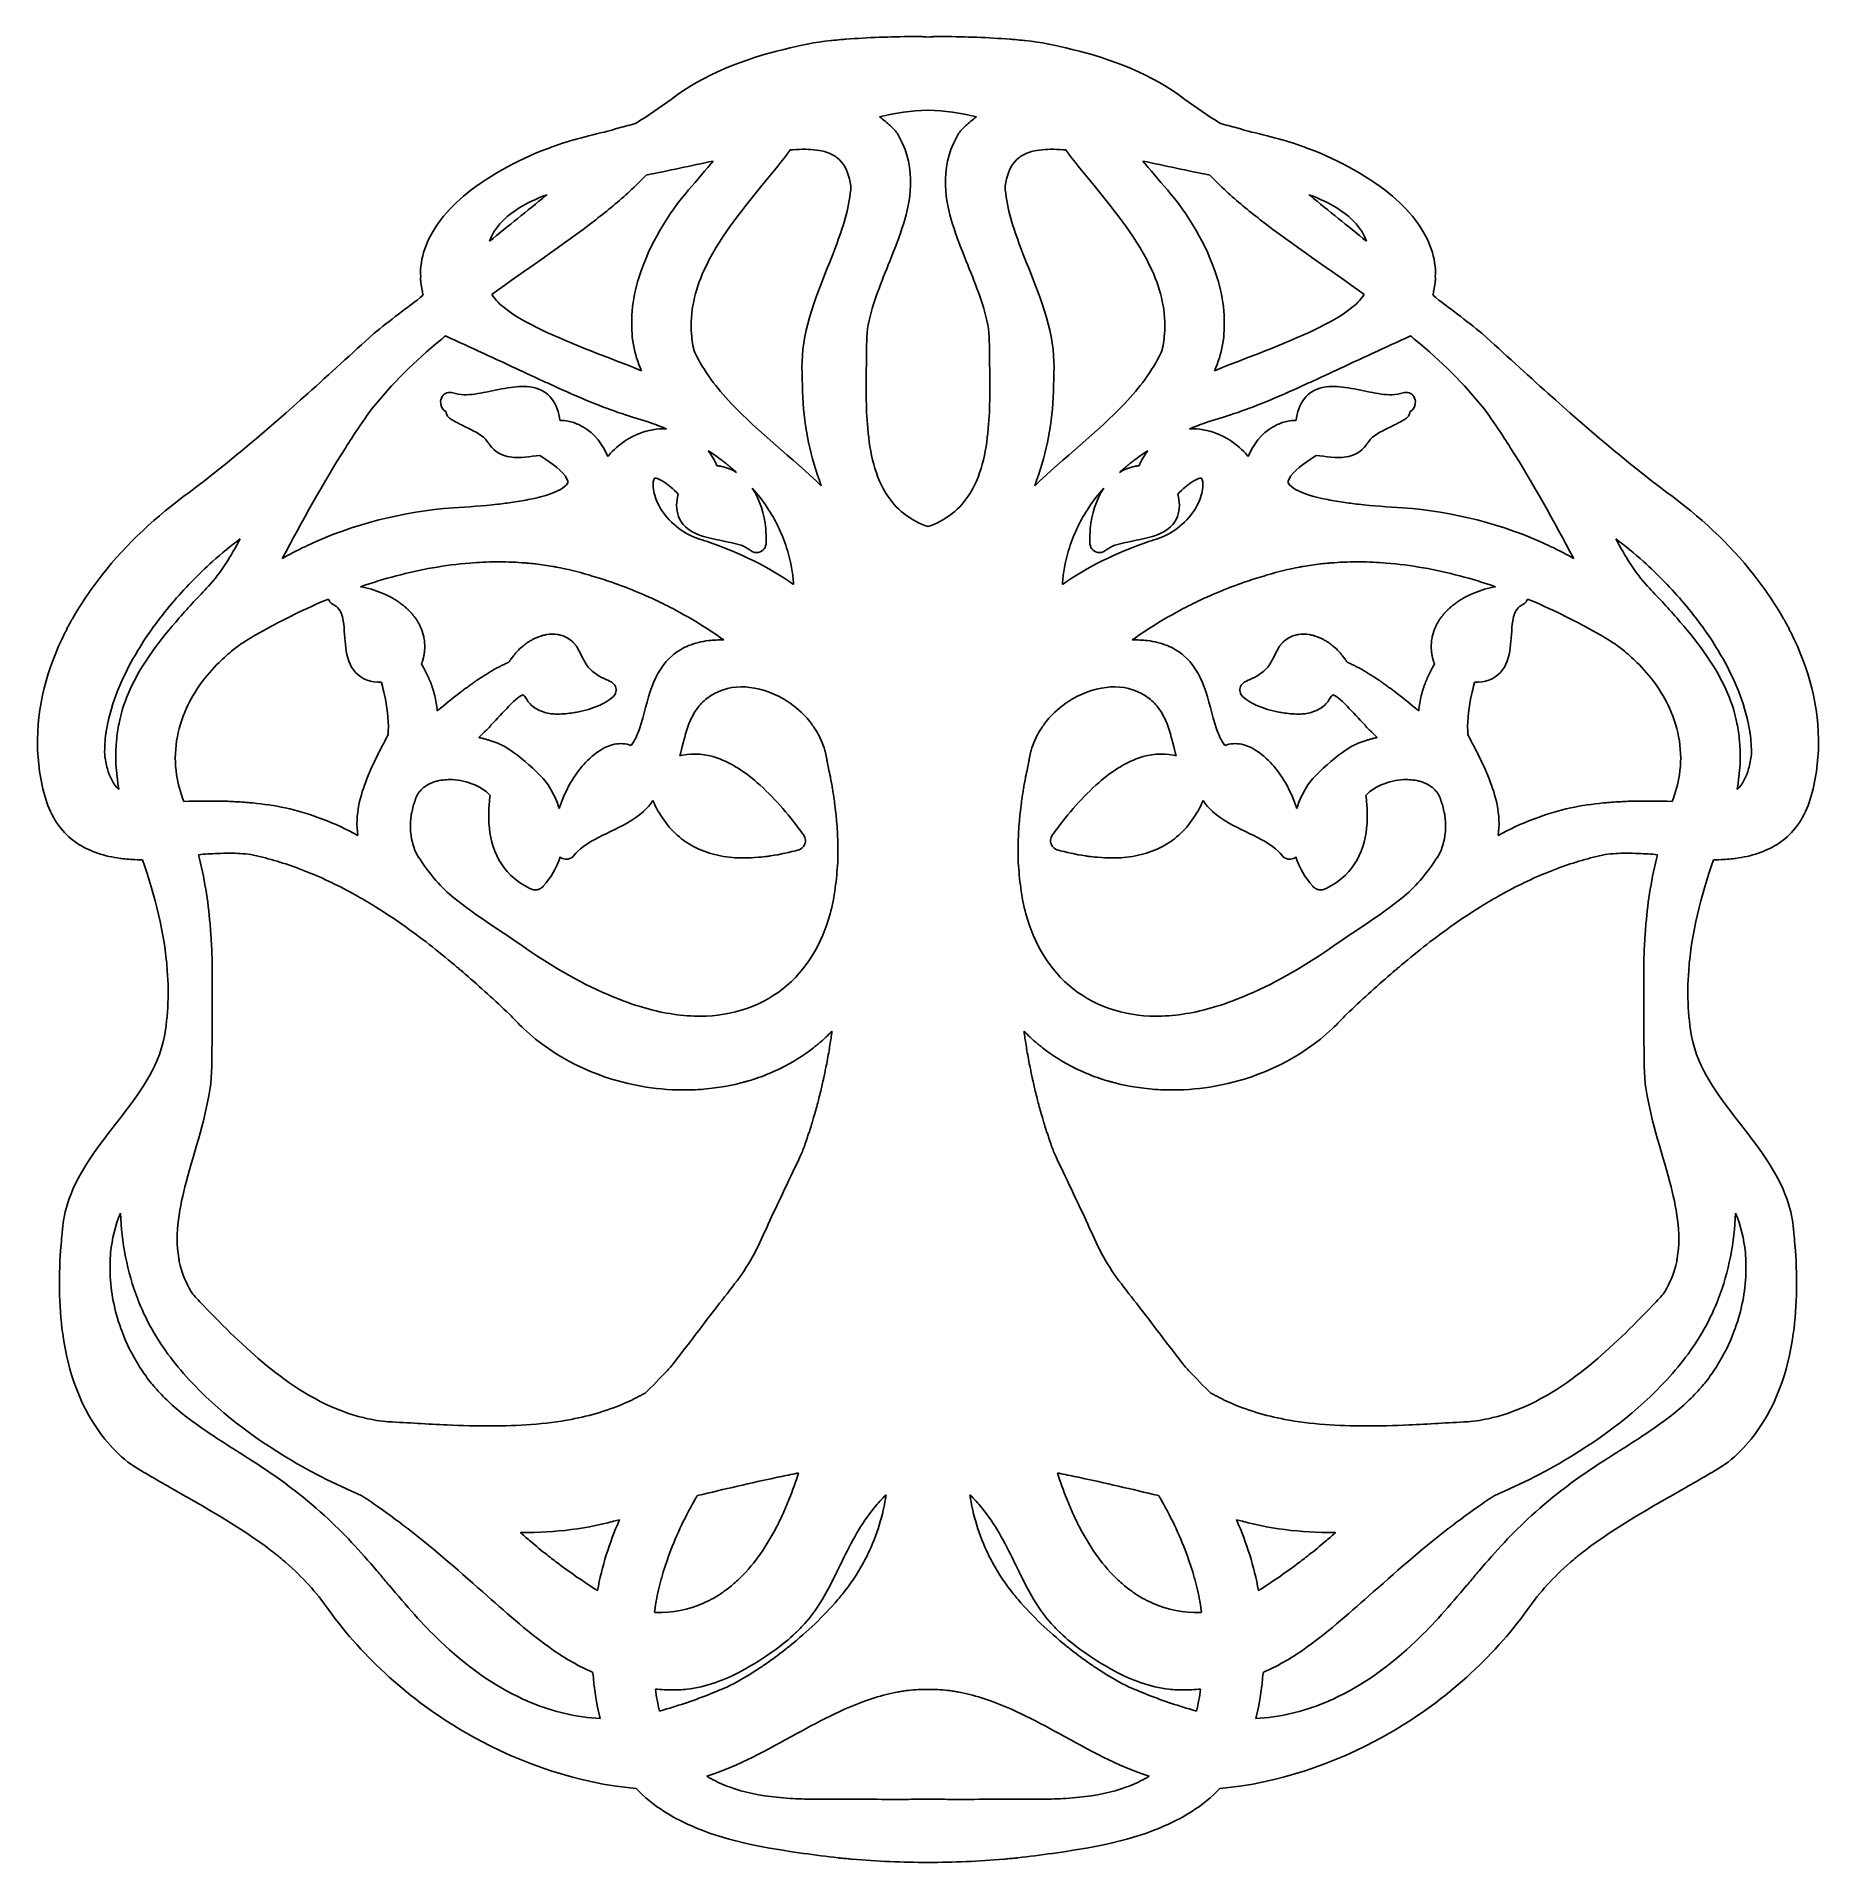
# Model space of a CAD drawing. Extents: x 0.1 to 11.9, y 0 to 12.1.
import ezdxf

# ---------------------------------------------------------------- set-up
doc = ezdxf.new("R2010")
doc.units = 0
doc.layers.add('Green', color=7, linetype='CONTINUOUS')

msp = doc.modelspace()

# ---------------------------------------------------------------- linework, layer by layer
at = {"layer": 'Green', "color": 3}
for points in [[(5.896299, 12.067298)], [(6.000001, 12.063238)], [(6.103699, 12.067281)], [(5.998012, 11.57902)], [(6.001994, 11.57902)], [(5.191287, 11.320271)], [(6.808712, 11.320271)], [(3.469413, 11.013728)], [(8.530586, 11.013728)], [(2.803798, 10.084006)], [(9.196194, 10.084006)], [(4.544738, 9.323038)], [(7.455261, 9.323038)], [(4.188968, 9.141458)], [(7.811032, 9.141458)], [(1.444763, 8.741168)], [(10.555252, 8.741168)], [(3.137723, 8.587575)], [(8.862333, 8.587575)], [(2.0284, 8.34165)], [(2.558036, 8.269173)], [(9.442012, 8.269173)], [(9.971613, 8.34165)], [(3.326722, 8.03806)], [(8.673317, 8.03806)], [(2.721554, 7.742254)], [(4.762621, 7.759777)], [(7.237371, 7.759777)], [(9.278525, 7.742254)], [(2.732622, 7.703092)], [(9.267441, 7.703092)], [(3.508467, 7.581365)], [(8.491539, 7.581365)], [(1.375598, 6.658055)], [(10.624384, 6.658055)], [(0.650737, 4.274843)], [(11.349264, 4.274843)], [(5.142759, 2.553273)], [(6.857241, 2.553273)], [(5.723002, 2.408795)], [(6.276998, 2.408795)], [(3.957419, 2.243735)], [(8.04258, 2.243735)], [(6, 0.391891)]]:
    msp.add_lwpolyline(points, close=True, dxfattribs=at)
for points in [[(4.5769, 11.242422), (4.562158, 11.225144)], [(7.4231, 11.242422), (7.437842, 11.225144)]]:
    msp.add_lwpolyline(points, dxfattribs=at)
for points in [[(5.045864, 11.982462), (4.790349, 11.922428), (4.506647, 11.813043), (4.299316, 11.65096)], [(5.358785, 12.040486), (5.240577, 12.029972), (5.161408, 12.009479), (5.045864, 11.982462)], [(5.364339, 12.040547), (5.362496, 12.040571), (5.360658, 12.040623), (5.358785, 12.040486)], [(5.422505, 12.04661), (5.403143, 12.04491), (5.38348, 12.044088), (5.364339, 12.040547)], [(5.456685, 12.049723), (5.44571, 12.048828), (5.433837, 12.048656), (5.422505, 12.04661)], [(5.896301, 12.067281), (5.749637, 12.066035), (5.602952, 12.060728), (5.456685, 12.049723)], [(5.961525, 12.066789), (5.939783, 12.067279), (5.918046, 12.067366), (5.896299, 12.067298)], [(6, 12.063238), (5.98372, 12.064986), (5.969528, 12.066146), (5.961525, 12.066789)], [(6.038475, 12.066789), (6.030473, 12.066146), (6.01628, 12.064986), (6.000001, 12.063238)], [(6.103701, 12.067298), (6.081954, 12.067366), (6.060217, 12.067279), (6.038475, 12.066789)], [(6.543315, 12.049723), (6.397048, 12.060728), (6.250363, 12.066035), (6.103699, 12.067281)], [(6.577495, 12.04661), (6.566164, 12.048656), (6.55429, 12.048828), (6.543315, 12.049723)], [(6.635662, 12.040547), (6.616521, 12.044088), (6.596858, 12.04491), (6.577495, 12.04661)], [(6.641216, 12.040486), (6.639342, 12.040623), (6.637503, 12.040571), (6.635662, 12.040547)], [(6.954136, 11.982462), (6.838592, 12.009479), (6.759424, 12.029972), (6.641216, 12.040486)], [(7.700684, 11.65096), (7.493354, 11.813043), (7.209651, 11.922428), (6.954136, 11.982462)], [(4.299316, 11.65096), (4.223568, 11.596274), (4.146394, 11.543342), (4.066996, 11.49412)], [(7.933004, 11.49412), (7.853606, 11.543342), (7.776432, 11.596274), (7.700684, 11.65096)], [(4.066996, 11.49412), (4.031149, 11.479537), (3.992114, 11.47401), (3.95522, 11.462219)], [(5.679449, 11.53483), (5.783718, 11.559622), (5.890645, 11.57861), (5.998012, 11.57902)], [(5.751715, 11.475036), (5.729225, 11.496813), (5.704806, 11.516503), (5.679449, 11.53483)], [(5.998006, 11.57902), (5.998671, 11.579022), (5.999336, 11.579024), (6.000002, 11.579025)], [(6.000002, 11.579025), (6.000667, 11.579024), (6.001332, 11.579022), (6.001994, 11.57902)], [(6.001988, 11.57902), (6.109355, 11.57861), (6.216282, 11.559622), (6.32055, 11.53483)], [(6.32055, 11.53483), (6.295194, 11.516503), (6.270775, 11.496813), (6.248284, 11.475036)], [(8.04478, 11.462219), (8.007886, 11.47401), (7.968851, 11.479537), (7.933004, 11.49412)], [(3.95522, 11.462219), (3.822707, 11.422334), (3.685768, 11.398418), (3.555054, 11.352376)], [(5.799363, 11.419514), (5.788193, 11.441301), (5.768494, 11.457598), (5.751715, 11.475036)], [(5.827317, 11.367716), (5.818198, 11.385001), (5.81054, 11.40344), (5.799363, 11.419514)], [(6.200636, 11.419514), (6.18946, 11.40344), (6.181802, 11.385001), (6.172682, 11.367716)], [(6.248284, 11.475036), (6.231505, 11.457598), (6.211807, 11.441301), (6.200636, 11.419514)], [(8.444947, 11.352376), (8.314233, 11.398418), (8.177293, 11.422334), (8.04478, 11.462219)], [(3.555054, 11.352376), (3.347725, 11.280739), (3.147237, 11.183561), (2.972676, 11.049682)], [(4.900331, 11.080525), (4.955882, 11.149823), (5.013835, 11.217333), (5.066794, 11.288635)], [(5.066794, 11.288635), (5.067239, 11.289327), (5.067562, 11.290066), (5.067975, 11.290771)], [(5.067975, 11.290771), (5.06916, 11.292308), (5.070507, 11.293744), (5.071597, 11.295328)], [(5.071597, 11.295328), (5.07676, 11.302398), (5.082185, 11.309259), (5.087771, 11.315979)], [(5.087771, 11.315979), (5.093701, 11.316574), (5.099771, 11.316569), (5.105675, 11.31726)], [(5.105675, 11.31726), (5.134012, 11.31911), (5.162675, 11.320514), (5.191287, 11.320271)], [(5.191284, 11.320271), (5.238971, 11.319867), (5.286494, 11.314927), (5.332031, 11.300028)], [(5.332031, 11.300028), (5.336757, 11.298023), (5.341685, 11.296337), (5.346679, 11.294901)], [(5.346679, 11.294901), (5.347876, 11.294318), (5.349034, 11.293668), (5.350262, 11.293152)], [(5.350262, 11.293152), (5.362051, 11.287853), (5.373249, 11.281423), (5.384421, 11.274983)], [(5.384421, 11.274983), (5.388557, 11.271011), (5.392972, 11.267341), (5.397849, 11.264404)], [(5.397849, 11.264404), (5.440749, 11.228911), (5.467733, 11.177975), (5.479412, 11.124064)], [(5.831834, 11.35732), (5.830645, 11.360897), (5.829172, 11.364384), (5.827317, 11.367716)], [(5.833239, 11.35496), (5.832806, 11.35578), (5.832294, 11.356526), (5.831834, 11.35732)], [(5.882332, 11.043986), (5.890655, 11.149362), (5.877825, 11.258422), (5.833239, 11.35496)], [(6.16676, 11.35496), (6.122175, 11.258422), (6.109344, 11.149362), (6.117668, 11.043986)], [(6.168166, 11.35732), (6.167705, 11.356526), (6.167193, 11.35578), (6.16676, 11.35496)], [(6.172682, 11.367716), (6.170828, 11.364384), (6.169356, 11.360897), (6.168166, 11.35732)], [(6.602151, 11.264404), (6.559251, 11.228911), (6.532266, 11.177975), (6.520587, 11.124064)], [(6.615578, 11.274983), (6.611443, 11.271011), (6.607028, 11.267341), (6.602151, 11.264404)], [(6.649738, 11.293152), (6.637949, 11.287853), (6.626751, 11.281423), (6.615578, 11.274983)], [(6.65332, 11.294901), (6.652123, 11.294318), (6.650966, 11.293668), (6.649738, 11.293152)], [(6.667969, 11.300028), (6.663243, 11.298023), (6.658314, 11.296337), (6.65332, 11.294901)], [(6.808716, 11.320271), (6.761028, 11.319867), (6.713506, 11.314927), (6.667969, 11.300028)], [(6.894325, 11.31726), (6.865988, 11.31911), (6.837325, 11.320514), (6.808712, 11.320271)], [(6.912228, 11.315979), (6.906298, 11.316574), (6.900228, 11.316569), (6.894325, 11.31726)], [(6.928403, 11.295328), (6.92324, 11.302398), (6.917814, 11.309259), (6.912228, 11.315979)], [(6.932025, 11.290771), (6.93084, 11.292308), (6.929493, 11.293744), (6.928403, 11.295328)], [(6.933206, 11.288635), (6.932761, 11.289327), (6.932438, 11.290066), (6.932025, 11.290771)], [(7.099669, 11.080525), (7.044117, 11.149823), (6.986165, 11.217333), (6.933206, 11.288635)], [(9.027324, 11.049682), (8.852763, 11.183561), (8.652275, 11.280739), (8.444947, 11.352376)], [(4.025712, 11.043379), (4.06205, 11.078132), (4.097408, 11.113889), (4.133196, 11.149204)], [(4.133196, 11.149204), (4.281219, 11.179695), (4.429137, 11.210694), (4.5769, 11.242422)], [(4.562158, 11.225144), (4.506096, 11.158738), (4.449904, 11.092442), (4.393355, 11.026455)], [(7.866804, 11.149204), (7.71878, 11.179695), (7.570863, 11.210694), (7.4231, 11.242422)], [(7.437842, 11.225144), (7.493904, 11.158738), (7.550096, 11.092442), (7.606645, 11.026455)], [(7.974288, 11.043379), (7.93795, 11.078132), (7.902592, 11.113889), (7.866804, 11.149204)], [(2.972676, 11.049682), (2.841766, 10.947437), (2.722001, 10.81972), (2.666402, 10.660278)], [(3.469413, 11.013728), (3.344915, 10.912937), (3.220461, 10.812092), (3.095665, 10.71167)], [(3.266692, 10.915811), (3.331483, 10.959744), (3.403098, 10.992679), (3.476478, 11.019445)], [(3.476478, 11.019445), (3.474123, 11.01754), (3.471768, 11.015634), (3.469413, 11.013728)], [(3.799553, 10.854022), (3.876706, 10.914945), (3.953853, 10.976206), (4.025712, 11.043379)], [(4.393355, 11.026455), (4.252147, 10.854425), (4.138227, 10.657081), (4.07687, 10.442314)], [(4.51589, 10.517191), (4.61014, 10.726035), (4.758464, 10.904374), (4.900331, 11.080525)], [(5.485251, 11.03009), (5.470175, 10.900131), (5.426412, 10.774633), (5.380373, 10.653239)], [(5.479412, 11.124064), (5.487184, 11.093322), (5.492129, 11.061519), (5.485251, 11.03009)], [(5.736987, 10.555277), (5.799396, 10.713181), (5.868006, 10.87292), (5.882332, 11.043986)], [(6.117668, 11.043986), (6.131994, 10.87292), (6.200604, 10.713181), (6.263013, 10.555277)], [(6.520587, 11.124064), (6.512816, 11.093322), (6.50787, 11.061519), (6.514748, 11.03009)], [(6.514748, 11.03009), (6.529824, 10.900131), (6.573587, 10.774633), (6.619627, 10.653239)], [(7.484109, 10.517191), (7.389859, 10.726035), (7.241535, 10.904374), (7.099669, 11.080525)], [(7.606645, 11.026455), (7.747853, 10.854425), (7.861773, 10.657081), (7.92313, 10.442314)], [(8.200447, 10.854022), (8.123293, 10.914945), (8.046147, 10.976206), (7.974288, 11.043379)], [(8.733308, 10.915811), (8.668517, 10.959744), (8.596901, 10.992679), (8.523521, 11.019445)], [(8.523521, 11.019445), (8.525876, 11.01754), (8.528231, 11.015634), (8.530586, 11.013728)], [(8.530586, 11.013728), (8.655084, 10.912937), (8.779538, 10.812092), (8.904335, 10.71167)], [(9.333598, 10.660278), (9.277999, 10.81972), (9.158234, 10.947437), (9.027324, 11.049682)], [(3.095665, 10.71167), (3.126271, 10.797471), (3.192382, 10.865597), (3.266692, 10.915811)], [(8.904335, 10.71167), (8.873729, 10.797471), (8.807618, 10.865597), (8.733308, 10.915811)], [(3.110824, 10.35846), (3.339497, 10.524639), (3.575469, 10.681245), (3.799553, 10.854022)], [(8.889175, 10.35846), (8.660503, 10.524639), (8.424531, 10.681245), (8.200447, 10.854022)], [(2.666402, 10.660278), (2.64654, 10.600874), (2.635297, 10.537234), (2.640482, 10.474589)], [(5.380373, 10.653239), (5.298841, 10.439128), (5.198271, 10.225689), (5.171612, 9.994832)], [(6.619627, 10.653239), (6.701159, 10.439128), (6.801729, 10.225689), (6.828387, 9.994832)], [(9.359518, 10.474589), (9.364703, 10.537234), (9.353461, 10.600874), (9.333598, 10.660278)], [(5.600003, 10.130452), (5.62193, 10.278576), (5.682438, 10.417024), (5.736987, 10.555277)], [(6.263013, 10.555277), (6.317562, 10.417024), (6.378069, 10.278576), (6.399996, 10.130452)], [(2.640482, 10.474589), (2.638402, 10.465684), (2.638033, 10.456366), (2.639851, 10.447164)], [(2.639851, 10.447164), (2.640897, 10.432003), (2.642423, 10.415365), (2.64683, 10.400085)], [(4.07687, 10.442314), (4.057212, 10.370176), (4.041695, 10.296256), (4.038683, 10.221367)], [(4.433513, 10.097778), (4.422319, 10.240684), (4.456133, 10.386427), (4.51589, 10.517191)], [(7.566486, 10.097778), (7.57768, 10.240684), (7.543867, 10.386427), (7.484109, 10.517191)], [(7.92313, 10.442314), (7.942788, 10.370176), (7.958304, 10.296256), (7.961317, 10.221367)], [(9.353169, 10.400085), (9.357576, 10.415365), (9.359102, 10.432003), (9.360148, 10.447164)], [(9.360148, 10.447164), (9.361967, 10.456366), (9.361597, 10.465684), (9.359518, 10.474589)], [(2.656616, 10.353922), (2.54856, 10.267521), (2.434753, 10.188413), (2.328857, 10.099324)], [(2.64683, 10.400085), (2.646975, 10.395296), (2.647657, 10.390486), (2.648986, 10.385742)], [(2.648986, 10.385742), (2.651143, 10.375043), (2.653741, 10.36445), (2.656616, 10.353922)], [(3.202637, 10.263209), (3.168171, 10.290721), (3.134228, 10.320648), (3.110824, 10.35846)], [(8.797363, 10.263209), (8.831829, 10.290721), (8.865771, 10.320648), (8.889175, 10.35846)], [(9.343382, 10.353922), (9.346256, 10.36445), (9.348855, 10.375043), (9.351012, 10.385742)], [(9.671141, 10.099324), (9.565246, 10.188413), (9.451439, 10.267521), (9.343382, 10.353922)], [(9.351012, 10.385742), (9.352343, 10.390486), (9.353024, 10.395296), (9.353169, 10.400085)], [(3.435548, 10.127116), (3.355525, 10.166212), (3.2732, 10.208856), (3.202637, 10.263209)], [(4.038683, 10.221367), (4.037978, 10.156052), (4.035202, 10.089999), (4.048773, 10.025651)], [(7.961317, 10.221367), (7.962022, 10.156052), (7.964797, 10.089999), (7.951227, 10.025651)], [(8.564452, 10.127116), (8.644475, 10.166212), (8.7268, 10.208856), (8.797363, 10.263209)], [(2.328857, 10.099324), (2.182407, 9.967794), (2.038669, 9.833238), (1.891459, 9.702535)], [(2.314865, 9.599103), (2.448943, 9.769414), (2.604601, 9.918969), (2.770696, 10.056805)], [(2.770696, 10.056805), (2.781684, 10.06593), (2.792725, 10.074985), (2.803798, 10.084006)], [(2.803792, 10.084004), (2.970918, 10.008838), (3.136713, 9.930768), (3.30308, 9.853963)], [(4.102158, 9.854147), (3.879412, 9.943714), (3.652128, 10.022919), (3.435548, 10.127116)], [(4.455384, 9.975199), (4.439192, 10.01377), (4.437961, 10.056646), (4.433513, 10.097778)], [(5.591784, 9.91628), (5.594032, 9.987998), (5.590757, 10.059136), (5.600003, 10.130452)], [(6.399996, 10.130452), (6.409243, 10.059136), (6.405968, 9.987998), (6.408216, 9.91628)], [(7.544615, 9.975199), (7.560808, 10.01377), (7.562038, 10.056646), (7.566486, 10.097778)], [(7.897842, 9.854147), (8.120588, 9.943714), (8.347872, 10.022919), (8.564452, 10.127116)], [(9.196208, 10.084004), (9.029081, 10.008838), (8.863287, 9.930768), (8.696919, 9.853963)], [(9.229295, 10.056805), (9.218308, 10.06593), (9.207267, 10.074985), (9.196194, 10.084006)], [(9.685126, 9.599103), (9.551049, 9.769414), (9.39539, 9.918969), (9.229295, 10.056805)], [(10.108539, 9.702535), (9.96133, 9.833238), (9.817591, 9.967794), (9.671141, 10.099324)], [(4.048773, 10.025651), (4.059462, 9.966594), (4.076934, 9.908654), (4.102158, 9.854147)], [(4.695903, 9.637776), (4.600945, 9.73848), (4.515161, 9.849814), (4.455384, 9.975199)], [(5.171612, 9.994832), (5.159482, 9.889179), (5.167675, 9.782601), (5.170553, 9.676656)], [(6.828387, 9.994832), (6.840517, 9.889179), (6.832324, 9.782601), (6.829446, 9.676656)], [(7.304096, 9.637776), (7.399055, 9.73848), (7.484838, 9.849814), (7.544615, 9.975199)], [(7.951227, 10.025651), (7.940538, 9.966594), (7.923065, 9.908654), (7.897842, 9.854147)], [(3.30308, 9.853963), (3.305589, 9.852661), (3.308222, 9.851652), (3.310852, 9.850647)], [(3.310852, 9.850647), (3.31534, 9.847846), (3.32007, 9.845423), (3.325053, 9.843668)], [(3.325053, 9.843668), (3.34065, 9.837438), (3.355639, 9.828088), (3.371582, 9.822388)], [(3.371582, 9.822388), (3.371665, 9.822344), (3.371739, 9.822285), (3.371826, 9.822246)], [(3.371826, 9.822246), (3.470677, 9.775602), (3.57017, 9.730299), (3.67039, 9.686666)], [(5.598234, 9.499613), (5.58685, 9.6384), (5.591553, 9.777546), (5.591784, 9.91628)], [(6.408216, 9.91628), (6.408452, 9.777546), (6.41315, 9.6384), (6.401766, 9.499613)], [(8.628182, 9.822246), (8.529331, 9.775602), (8.429838, 9.730299), (8.329618, 9.686666)], [(8.628418, 9.822388), (8.628339, 9.822344), (8.62826, 9.822285), (8.628182, 9.822246)], [(8.674947, 9.843668), (8.65935, 9.837438), (8.644361, 9.828088), (8.628418, 9.822388)], [(8.689148, 9.850647), (8.68466, 9.847846), (8.67993, 9.845423), (8.674947, 9.843668)], [(8.696919, 9.853963), (8.694412, 9.852661), (8.691777, 9.851652), (8.689148, 9.850647)], [(1.891459, 9.702535), (1.637688, 9.475482), (1.377844, 9.252681), (1.105204, 9.047485)], [(2.782497, 9.682883), (2.773199, 9.669603), (2.770732, 9.652888), (2.772263, 9.637026)], [(2.853298, 9.707623), (2.827648, 9.716315), (2.797175, 9.705627), (2.782497, 9.682883)], [(2.92536, 9.694582), (2.900876, 9.695263), (2.876189, 9.698568), (2.853298, 9.707623)], [(3.072007, 9.712099), (3.023682, 9.702733), (2.974771, 9.693853), (2.92536, 9.694582)], [(3.237147, 9.743329), (3.181739, 9.735517), (3.126405, 9.722655), (3.072007, 9.712099)], [(3.310105, 9.748781), (3.285668, 9.749147), (3.261314, 9.746753), (3.237147, 9.743329)], [(3.326442, 9.748738), (3.320992, 9.748789), (3.315555, 9.748801), (3.310105, 9.748781)], [(3.39529, 9.740132), (3.372823, 9.745899), (3.349662, 9.749101), (3.326442, 9.748738)], [(3.506597, 9.669392), (3.478822, 9.704664), (3.438678, 9.729251), (3.39529, 9.740132)], [(3.67039, 9.686666), (3.802177, 9.629316), (3.936498, 9.577307), (4.074646, 9.537313)], [(5.170553, 9.676656), (5.179218, 9.476558), (5.222786, 9.278562), (5.293173, 9.091268)], [(6.829446, 9.676656), (6.820782, 9.476558), (6.777214, 9.278562), (6.706827, 9.091268)], [(8.329618, 9.686666), (8.19783, 9.629316), (8.063509, 9.577307), (7.925362, 9.537313)], [(8.493393, 9.669392), (8.521169, 9.704664), (8.561312, 9.729251), (8.604701, 9.740132)], [(8.604701, 9.740132), (8.627167, 9.745899), (8.650328, 9.749101), (8.673548, 9.748738)], [(8.673548, 9.748738), (8.678998, 9.748789), (8.684435, 9.748801), (8.689885, 9.748781)], [(8.689885, 9.748781), (8.714322, 9.749147), (8.738676, 9.746753), (8.762843, 9.743329)], [(8.762843, 9.743329), (8.818252, 9.735517), (8.873585, 9.722655), (8.927983, 9.712099)], [(8.927983, 9.712099), (8.976308, 9.702733), (9.025219, 9.693853), (9.07463, 9.694582)], [(9.07463, 9.694582), (9.099114, 9.695263), (9.123801, 9.698568), (9.146693, 9.707623)], [(9.146693, 9.707623), (9.172342, 9.716315), (9.202815, 9.705627), (9.217493, 9.682883)], [(9.217493, 9.682883), (9.226791, 9.669603), (9.229258, 9.652888), (9.227727, 9.637026)], [(10.894795, 9.047485), (10.622154, 9.252681), (10.36231, 9.475482), (10.108539, 9.702535)], [(2.140671, 9.341636), (2.196808, 9.428714), (2.252508, 9.516292), (2.314865, 9.599103)], [(2.772263, 9.637026), (2.77279, 9.613997), (2.787183, 9.592257), (2.807989, 9.582481)], [(2.807989, 9.582481), (2.808418, 9.578007), (2.809332, 9.573546), (2.810837, 9.569175)], [(2.810837, 9.569175), (2.817519, 9.54565), (2.839452, 9.532411), (2.85938, 9.521079)], [(3.562241, 9.52541), (3.555228, 9.576714), (3.539394, 9.628458), (3.506597, 9.669392)], [(5.293173, 9.091268), (5.09978, 9.279646), (4.881718, 9.441453), (4.695903, 9.637776)], [(6.706827, 9.091268), (6.900219, 9.279646), (7.118281, 9.441453), (7.304096, 9.637776)], [(8.437749, 9.52541), (8.444762, 9.576714), (8.460597, 9.628458), (8.493393, 9.669392)], [(9.189154, 9.569175), (9.182473, 9.54565), (9.16054, 9.532411), (9.140611, 9.521079)], [(9.192001, 9.582481), (9.191572, 9.578007), (9.190658, 9.573546), (9.189154, 9.569175)], [(9.227727, 9.637026), (9.227199, 9.613997), (9.212807, 9.592257), (9.192001, 9.582481)], [(9.859321, 9.341636), (9.803184, 9.428714), (9.747484, 9.516292), (9.685126, 9.599103)], [(2.85938, 9.521079), (2.869085, 9.514779), (2.879653, 9.50951), (2.890671, 9.505678)], [(2.890671, 9.505678), (2.892087, 9.50478), (2.893424, 9.503768), (2.894923, 9.502993)], [(2.894923, 9.502993), (2.94561, 9.475004), (3.00116, 9.455069), (3.047267, 9.419334)], [(3.589666, 9.523396), (3.580628, 9.52485), (3.571366, 9.524758), (3.562241, 9.52541)], [(3.593349, 9.523254), (3.592123, 9.523356), (3.590896, 9.523349), (3.589666, 9.523396)], [(3.671453, 9.501058), (3.648572, 9.515407), (3.619601, 9.518927), (3.593349, 9.523254)], [(3.680792, 9.498779), (3.677743, 9.499888), (3.674612, 9.500559), (3.671453, 9.501058)], [(3.719041, 9.479207), (3.706637, 9.486327), (3.694178, 9.493689), (3.680792, 9.498779)], [(3.879522, 9.286031), (3.846903, 9.364359), (3.792363, 9.435202), (3.719041, 9.479207)], [(4.088214, 9.437684), (4.080676, 9.434757), (4.073202, 9.431658), (4.065814, 9.428366)], [(4.074646, 9.537313), (4.104399, 9.528265), (4.131646, 9.519508), (4.161255, 9.509217)], [(4.089498, 9.438192), (4.089069, 9.438027), (4.088644, 9.43785), (4.088214, 9.437684)], [(4.266866, 9.46871), (4.206362, 9.471206), (4.145968, 9.459934), (4.089498, 9.438192)], [(4.161255, 9.509217), (4.196834, 9.496783), (4.232054, 9.483232), (4.266866, 9.46871)], [(5.721077, 9.042602), (5.637303, 9.179607), (5.611685, 9.342172), (5.598234, 9.499613)], [(6.401766, 9.499613), (6.388315, 9.342172), (6.362696, 9.179607), (6.278923, 9.042602)], [(7.838752, 9.509217), (7.803174, 9.496783), (7.767954, 9.483232), (7.733141, 9.46871)], [(7.733141, 9.46871), (7.793645, 9.471206), (7.854039, 9.459934), (7.91051, 9.438192)], [(7.925362, 9.537313), (7.895609, 9.528265), (7.868362, 9.519508), (7.838752, 9.509217)], [(7.91051, 9.438192), (7.910939, 9.438027), (7.911364, 9.43785), (7.911793, 9.437684)], [(7.911793, 9.437684), (7.919332, 9.434757), (7.926806, 9.431658), (7.934193, 9.428366)], [(8.120469, 9.286031), (8.153088, 9.364359), (8.207628, 9.435202), (8.280951, 9.479207)], [(8.280951, 9.479207), (8.293355, 9.486327), (8.305814, 9.493689), (8.3192, 9.498779)], [(8.3192, 9.498779), (8.322247, 9.499888), (8.32538, 9.500559), (8.328538, 9.501058)], [(8.328538, 9.501058), (8.35142, 9.515407), (8.38039, 9.518927), (8.406643, 9.523254)], [(8.406643, 9.523254), (8.407867, 9.523356), (8.409095, 9.523349), (8.410324, 9.523396)], [(8.410324, 9.523396), (8.419362, 9.52485), (8.428625, 9.524758), (8.437749, 9.52541)], [(9.105069, 9.502993), (9.054381, 9.475004), (8.998831, 9.455069), (8.952725, 9.419334)], [(9.109321, 9.505678), (9.107903, 9.50478), (9.106569, 9.503768), (9.105069, 9.502993)], [(9.140611, 9.521079), (9.130906, 9.514779), (9.120339, 9.50951), (9.109321, 9.505678)], [(1.723252, 8.610272), (1.854612, 8.859001), (1.990885, 9.105435), (2.140671, 9.341636)], [(3.047267, 9.419334), (3.068382, 9.403748), (3.083273, 9.381989), (3.097946, 9.360659)], [(3.097946, 9.360659), (3.128627, 9.317075), (3.178833, 9.29006), (3.231105, 9.282879)], [(3.994205, 9.389385), (3.953614, 9.362874), (3.916781, 9.330381), (3.885623, 9.293296)], [(4.015872, 9.402711), (4.008546, 9.398424), (4.001295, 9.394017), (3.994205, 9.389385)], [(4.018963, 9.404482), (4.017935, 9.403887), (4.016896, 9.403313), (4.015872, 9.402711)], [(4.039369, 9.415651), (4.032477, 9.412088), (4.025678, 9.408349), (4.018963, 9.404482)], [(4.040873, 9.416464), (4.040365, 9.416204), (4.039873, 9.415912), (4.039369, 9.415651)], [(4.063822, 9.427512), (4.056077, 9.42402), (4.048429, 9.420339), (4.040873, 9.416464)], [(4.065814, 9.428366), (4.065153, 9.428071), (4.06448, 9.427809), (4.063822, 9.427512)], [(4.544738, 9.323038), (4.57535, 9.303209), (4.605343, 9.282401), (4.634542, 9.260498)], [(4.602112, 9.224548), (4.586916, 9.259363), (4.567805, 9.292745), (4.544738, 9.323038)], [(7.455261, 9.323038), (7.42465, 9.303209), (7.394656, 9.282401), (7.365458, 9.260498)], [(7.397888, 9.224548), (7.413084, 9.259363), (7.432194, 9.292745), (7.455261, 9.323038)], [(7.934193, 9.428366), (7.934854, 9.428071), (7.935528, 9.427809), (7.936185, 9.427512)], [(7.936185, 9.427512), (7.94393, 9.42402), (7.951578, 9.420339), (7.959134, 9.416464)], [(7.959134, 9.416464), (7.959642, 9.416204), (7.960134, 9.415912), (7.960638, 9.415651)], [(7.960638, 9.415651), (7.96753, 9.412088), (7.974329, 9.408349), (7.981045, 9.404482)], [(7.981045, 9.404482), (7.982072, 9.403887), (7.983112, 9.403313), (7.984135, 9.402711)], [(7.984135, 9.402711), (7.991461, 9.398424), (7.998713, 9.394017), (8.005803, 9.389385)], [(8.005803, 9.389385), (8.046394, 9.362874), (8.083226, 9.330381), (8.114384, 9.293296)], [(8.902045, 9.360659), (8.871364, 9.317075), (8.821159, 9.29006), (8.768887, 9.282879)], [(8.952725, 9.419334), (8.93161, 9.403748), (8.916719, 9.381989), (8.902045, 9.360659)], [(10.27674, 8.610272), (10.14538, 8.859001), (10.009107, 9.105435), (9.859321, 9.341636)], [(3.231105, 9.282879), (3.297223, 9.27223), (3.364366, 9.287218), (3.429489, 9.291852)], [(3.429489, 9.291852), (3.491001, 9.253468), (3.552588, 9.21183), (3.597885, 9.154299)], [(3.885056, 9.292622), (3.883215, 9.290422), (3.881323, 9.288263), (3.879522, 9.286031)], [(3.88534, 9.292969), (3.885245, 9.292855), (3.885151, 9.292741), (3.885056, 9.292622)], [(3.885623, 9.293296), (3.885529, 9.293185), (3.88543, 9.293079), (3.88534, 9.292969)], [(4.624796, 9.221455), (4.617278, 9.222771), (4.609682, 9.223652), (4.602112, 9.224548)], [(4.632731, 9.220479), (4.630097, 9.221023), (4.627446, 9.221295), (4.624796, 9.221455)], [(4.732666, 9.179748), (4.702065, 9.198904), (4.668079, 9.213091), (4.632731, 9.220479)], [(4.634542, 9.260498), (4.652712, 9.246836), (4.67266, 9.231141), (4.690918, 9.215922)], [(4.690918, 9.215922), (4.705071, 9.204136), (4.718992, 9.192087), (4.732666, 9.179748)], [(7.267334, 9.179748), (7.297935, 9.198904), (7.331921, 9.213091), (7.367269, 9.220479)], [(7.309082, 9.215922), (7.294929, 9.204136), (7.281007, 9.192087), (7.267334, 9.179748)], [(7.365458, 9.260498), (7.347288, 9.246836), (7.327339, 9.231141), (7.309082, 9.215922)], [(7.367269, 9.220479), (7.369903, 9.221023), (7.372554, 9.221295), (7.375203, 9.221455)], [(7.375203, 9.221455), (7.382722, 9.222771), (7.390318, 9.223652), (7.397888, 9.224548)], [(8.114384, 9.293296), (8.114463, 9.293185), (8.114581, 9.293079), (8.11466, 9.292969)], [(8.11466, 9.292969), (8.114739, 9.292855), (8.114857, 9.292741), (8.114936, 9.292622)], [(8.114936, 9.292622), (8.116778, 9.290422), (8.118668, 9.288263), (8.120469, 9.286031)], [(8.570502, 9.291852), (8.508991, 9.253468), (8.447403, 9.21183), (8.402106, 9.154299)], [(8.768887, 9.282879), (8.702769, 9.27223), (8.635626, 9.287218), (8.570502, 9.291852)], [(3.614019, 9.111818), (3.60519, 9.090911), (3.583989, 9.078936), (3.565374, 9.06773)], [(3.597885, 9.154299), (3.606133, 9.141934), (3.616774, 9.127512), (3.614019, 9.111818)], [(4.189965, 9.028421), (4.180339, 9.061378), (4.174137, 9.097283), (4.183332, 9.131021)], [(4.183332, 9.131021), (4.184714, 9.13467), (4.186045, 9.138734), (4.188968, 9.141458)], [(4.188964, 9.141459), (4.192232, 9.141376), (4.195502, 9.141313), (4.198771, 9.141235)], [(4.198771, 9.141235), (4.236425, 9.1325), (4.267435, 9.107338), (4.296407, 9.082987)], [(4.296407, 9.082987), (4.31326, 9.068332), (4.329302, 9.052769), (4.344828, 9.036722)], [(4.925233, 8.809325), (4.914921, 8.902943), (4.888571, 8.996654), (4.83602, 9.075683)], [(4.83602, 9.075683), (4.871728, 9.035415), (4.904927, 8.992698), (4.934327, 8.948445)], [(7.163979, 9.075683), (7.128272, 9.035415), (7.095072, 8.992698), (7.065672, 8.948445)], [(7.074766, 8.809325), (7.085079, 8.902943), (7.111429, 8.996654), (7.163979, 9.075683)], [(7.703593, 9.082987), (7.68674, 9.068332), (7.670698, 9.052769), (7.655171, 9.036722)], [(7.801228, 9.141235), (7.763574, 9.1325), (7.732564, 9.107338), (7.703593, 9.082987)], [(7.811035, 9.141459), (7.807767, 9.141376), (7.804497, 9.141313), (7.801228, 9.141235)], [(7.810035, 9.028421), (7.81966, 9.061378), (7.825863, 9.097283), (7.816667, 9.131021)], [(7.816667, 9.131021), (7.815286, 9.13467), (7.813955, 9.138734), (7.811032, 9.141458)], [(8.402106, 9.154299), (8.393858, 9.141934), (8.383218, 9.127512), (8.385973, 9.111818)], [(8.385973, 9.111818), (8.394802, 9.090911), (8.416002, 9.078936), (8.434618, 9.06773)], [(1.105204, 9.047485), (0.89119, 8.890822), (0.693076, 8.710533), (0.529479, 8.501139)], [(3.148748, 8.96926), (3.051864, 8.958362), (2.954681, 8.952327), (2.856634, 8.945762)], [(3.252508, 8.982668), (3.217429, 8.977492), (3.183313, 8.973132), (3.148748, 8.96926)], [(3.366847, 9.00283), (3.328497, 8.994807), (3.290376, 8.988286), (3.252508, 8.982668)], [(3.565374, 9.06773), (3.503637, 9.034578), (3.434867, 9.017673), (3.366847, 9.00283)], [(4.28577, 8.866434), (4.242177, 8.912204), (4.209037, 8.968153), (4.189965, 9.028421)], [(4.344828, 9.036722), (4.332676, 8.988067), (4.329603, 8.934904), (4.348226, 8.88745)], [(6, 8.821379), (5.885047, 8.8598), (5.783333, 8.938074), (5.721077, 9.042602)], [(6.278923, 9.042602), (6.216666, 8.938074), (6.114953, 8.8598), (6, 8.821379)], [(7.655171, 9.036722), (7.667323, 8.988067), (7.670397, 8.934904), (7.651774, 8.88745)], [(7.71423, 8.866434), (7.757822, 8.912204), (7.790962, 8.968153), (7.810035, 9.028421)], [(8.434618, 9.06773), (8.496354, 9.034578), (8.565125, 9.017673), (8.633145, 9.00283)], [(8.633145, 9.00283), (8.671494, 8.994807), (8.709616, 8.988286), (8.747484, 8.982668)], [(8.747484, 8.982668), (8.782563, 8.977492), (8.816678, 8.973132), (8.851243, 8.96926)], [(8.851243, 8.96926), (8.948128, 8.958362), (9.045311, 8.952327), (9.143358, 8.945762)], [(11.470519, 8.501139), (11.306922, 8.710533), (11.108808, 8.890822), (10.894795, 9.047485)], [(2.856634, 8.945762), (2.522853, 8.921331), (2.192768, 8.838536), (1.889389, 8.696616)], [(4.418725, 8.766845), (4.368785, 8.791563), (4.323524, 8.825442), (4.28577, 8.866434)], [(4.348226, 8.88745), (4.367484, 8.835792), (4.411679, 8.797391), (4.461161, 8.77541)], [(4.934327, 8.948445), (4.989243, 8.866177), (5.033694, 8.775033), (5.063295, 8.681599)], [(7.065672, 8.948445), (7.010756, 8.866177), (6.966306, 8.775033), (6.936705, 8.681599)], [(7.651774, 8.88745), (7.632515, 8.835792), (7.58832, 8.797391), (7.538839, 8.77541)], [(7.581275, 8.766845), (7.631214, 8.791563), (7.676476, 8.825442), (7.71423, 8.866434)], [(9.143358, 8.945762), (9.477138, 8.921331), (9.807223, 8.838536), (10.110602, 8.696616)], [(1.444763, 8.74117), (1.385183, 8.629499), (1.318593, 8.520228), (1.233765, 8.42574)], [(1.261739, 8.59037), (1.320494, 8.64347), (1.38181, 8.69407), (1.444763, 8.741168)], [(4.55583, 8.715759), (4.510023, 8.732503), (4.462174, 8.744127), (4.418725, 8.766845)], [(4.461161, 8.77541), (4.529002, 8.744587), (4.60372, 8.735197), (4.675761, 8.719238)], [(5.109459, 8.438232), (4.940585, 8.558624), (4.750455, 8.645933), (4.55583, 8.715759)], [(4.675761, 8.719238), (4.720691, 8.709094), (4.769554, 8.70049), (4.809184, 8.674112)], [(4.926981, 8.705159), (4.929225, 8.739819), (4.927647, 8.774703), (4.925233, 8.809325)], [(6.89054, 8.438232), (7.059414, 8.558624), (7.249545, 8.645933), (7.44417, 8.715759)], [(7.073018, 8.705159), (7.070774, 8.739819), (7.072353, 8.774703), (7.074766, 8.809325)], [(7.324239, 8.719238), (7.279308, 8.709094), (7.230445, 8.70049), (7.190816, 8.674112)], [(7.538839, 8.77541), (7.470997, 8.744587), (7.39628, 8.735197), (7.324239, 8.719238)], [(7.44417, 8.715759), (7.489977, 8.732503), (7.537826, 8.744127), (7.581275, 8.766845)], [(10.555236, 8.74117), (10.614816, 8.629499), (10.681407, 8.520228), (10.766235, 8.42574)], [(10.738276, 8.59037), (10.679521, 8.64347), (10.618204, 8.69407), (10.555252, 8.741168)], [(0.991434, 8.312315), (1.074554, 8.41102), (1.166038, 8.503099), (1.261739, 8.59037)], [(1.753342, 8.627199), (1.743272, 8.621631), (1.733233, 8.615998), (1.723252, 8.610272)], [(1.821579, 8.662437), (1.797874, 8.653012), (1.776131, 8.638579), (1.753342, 8.627199)], [(1.831955, 8.668357), (1.828303, 8.666732), (1.824874, 8.664687), (1.821579, 8.662437)], [(1.878403, 8.690493), (1.862375, 8.68463), (1.847322, 8.675524), (1.831955, 8.668357)], [(1.889389, 8.696616), (1.885461, 8.695), (1.881848, 8.692861), (1.878403, 8.690493)], [(2.965685, 8.580108), (3.023056, 8.584652), (3.080335, 8.587194), (3.137723, 8.587575)], [(3.137736, 8.587585), (3.195124, 8.587967), (3.252628, 8.586184), (3.310465, 8.582072)], [(4.809184, 8.674112), (4.82542, 8.660793), (4.844271, 8.648281), (4.866211, 8.649169)], [(4.866211, 8.649169), (4.896697, 8.649701), (4.92392, 8.674844), (4.926981, 8.705159)], [(5.063295, 8.681599), (5.085003, 8.613698), (5.099571, 8.541953), (5.106589, 8.472025)], [(6.936705, 8.681599), (6.914996, 8.613698), (6.900428, 8.541953), (6.89341, 8.472025)], [(7.133789, 8.649169), (7.103303, 8.649701), (7.07608, 8.674844), (7.073018, 8.705159)], [(7.190816, 8.674112), (7.174579, 8.660793), (7.155728, 8.648281), (7.133789, 8.649169)], [(8.862264, 8.587585), (8.804876, 8.587967), (8.747371, 8.586184), (8.689534, 8.582072)], [(9.034371, 8.580108), (8.976999, 8.584652), (8.919721, 8.587194), (8.862333, 8.587575)], [(10.110602, 8.696616), (10.114532, 8.695), (10.118144, 8.692861), (10.121589, 8.690493)], [(10.121589, 8.690493), (10.137616, 8.68463), (10.15267, 8.675524), (10.168036, 8.668357)], [(10.168036, 8.668357), (10.17169, 8.666732), (10.175118, 8.664687), (10.178412, 8.662437)], [(10.178412, 8.662437), (10.202118, 8.653012), (10.223861, 8.638579), (10.24665, 8.627199)], [(10.24665, 8.627199), (10.25672, 8.621631), (10.266758, 8.615998), (10.27674, 8.610272)], [(11.00858, 8.312315), (10.92546, 8.41102), (10.833976, 8.503099), (10.738276, 8.59037)], [(0.529479, 8.501139), (0.457606, 8.409138), (0.391389, 8.312475), (0.332865, 8.211446)], [(2.24016, 8.422658), (2.318556, 8.4498), (2.397935, 8.474076), (2.478156, 8.495229)], [(2.478156, 8.495229), (2.637027, 8.537097), (2.801117, 8.567137), (2.965685, 8.580108)], [(3.310465, 8.582072), (3.318633, 8.581425), (3.327085, 8.580587), (3.335469, 8.580342)], [(3.335469, 8.580342), (3.338274, 8.579964), (3.341093, 8.579706), (3.343913, 8.57965)], [(3.343913, 8.57965), (3.360238, 8.578476), (3.376516, 8.575778), (3.392863, 8.574951)], [(3.392863, 8.574951), (3.395229, 8.574529), (3.397623, 8.574187), (3.400024, 8.574035)], [(3.400024, 8.574035), (3.438699, 8.569692), (3.477373, 8.564165), (3.515767, 8.557433)], [(3.515767, 8.557433), (3.522725, 8.556213), (3.531323, 8.554674), (3.539266, 8.553181)], [(3.539266, 8.553181), (3.610339, 8.53985), (3.681999, 8.52244), (3.75175, 8.501302)], [(3.75175, 8.501302), (3.763104, 8.497879), (3.773505, 8.494533), (3.785014, 8.490987)], [(3.785014, 8.490987), (3.825224, 8.478983), (3.865263, 8.466425), (3.904927, 8.452718)], [(5.106589, 8.472025), (5.107719, 8.460777), (5.108684, 8.44951), (5.109459, 8.438232)], [(6.89341, 8.472025), (6.89228, 8.460777), (6.891316, 8.44951), (6.89054, 8.438232)], [(8.214986, 8.490987), (8.174776, 8.478983), (8.134737, 8.466425), (8.095072, 8.452718)], [(8.24825, 8.501302), (8.236895, 8.497879), (8.226495, 8.494533), (8.214986, 8.490987)], [(8.460734, 8.553181), (8.389661, 8.53985), (8.318001, 8.52244), (8.24825, 8.501302)], [(8.484232, 8.557433), (8.477275, 8.556213), (8.468676, 8.554674), (8.460734, 8.553181)], [(8.599975, 8.574035), (8.561301, 8.569692), (8.522626, 8.564165), (8.484232, 8.557433)], [(8.607137, 8.574951), (8.604771, 8.574529), (8.602376, 8.574187), (8.599975, 8.574035)], [(8.656087, 8.57965), (8.639761, 8.578476), (8.623483, 8.575778), (8.607137, 8.574951)], [(8.66453, 8.580342), (8.661727, 8.579964), (8.658906, 8.579706), (8.656087, 8.57965)], [(8.689534, 8.582072), (8.681367, 8.581425), (8.672915, 8.580587), (8.66453, 8.580342)], [(9.521899, 8.495229), (9.363028, 8.537097), (9.198939, 8.567137), (9.034371, 8.580108)], [(9.759895, 8.422658), (9.681499, 8.4498), (9.602121, 8.474076), (9.521899, 8.495229)], [(11.667133, 8.211446), (11.608609, 8.312475), (11.542393, 8.409138), (11.470519, 8.501139)], [(1.233765, 8.42574), (1.168206, 8.357127), (1.102955, 8.288179), (1.040914, 8.216329)], [(2.3852, 8.381093), (2.338702, 8.400465), (2.289919, 8.414665), (2.24016, 8.422658)], [(2.424852, 8.362375), (2.412172, 8.36962), (2.398546, 8.375188), (2.3852, 8.381093)], [(2.476956, 8.332957), (2.46013, 8.343651), (2.442983, 8.354026), (2.424852, 8.362375)], [(3.904927, 8.452718), (3.91997, 8.44755), (3.936765, 8.441609), (3.951436, 8.436279)], [(3.951436, 8.436279), (3.985506, 8.423919), (4.020346, 8.410528), (4.053751, 8.396931)], [(4.053751, 8.396931), (4.083448, 8.384958), (4.113548, 8.371751), (4.14327, 8.358784)], [(4.14327, 8.358784), (4.14464, 8.358198), (4.146077, 8.357838), (4.147481, 8.35736)], [(4.147481, 8.35736), (4.159068, 8.350721), (4.171816, 8.346002), (4.182881, 8.340332)], [(7.852519, 8.35736), (7.840931, 8.350721), (7.828184, 8.346002), (7.817118, 8.340332)], [(7.85673, 8.358784), (7.85536, 8.358198), (7.853923, 8.357838), (7.852519, 8.35736)], [(7.946248, 8.396931), (7.916552, 8.384958), (7.886452, 8.371751), (7.85673, 8.358784)], [(8.048564, 8.436279), (8.014494, 8.423919), (7.979654, 8.410528), (7.946248, 8.396931)], [(8.095072, 8.452718), (8.08003, 8.44755), (8.063235, 8.441609), (8.048564, 8.436279)], [(9.523099, 8.332957), (9.539926, 8.343651), (9.557073, 8.354026), (9.575203, 8.362375)], [(9.575203, 8.362375), (9.587884, 8.36962), (9.60151, 8.375188), (9.614856, 8.381093)], [(9.614856, 8.381093), (9.661354, 8.400465), (9.710137, 8.414665), (9.759895, 8.422658)], [(10.766235, 8.42574), (10.831794, 8.357127), (10.897044, 8.288179), (10.959086, 8.216329)], [(0.76656, 8.001157), (0.8321, 8.109926), (0.909391, 8.215176), (0.991434, 8.312315)], [(1.588377, 8.126969), (1.7312, 8.206086), (1.877663, 8.278817), (2.0284, 8.34165)], [(2.028402, 8.341654), (2.033157, 8.32809), (2.042326, 8.316032), (2.054708, 8.308512)], [(2.054708, 8.308512), (2.06719, 8.301067), (2.080834, 8.294927), (2.090759, 8.283935)], [(2.090759, 8.283935), (2.101452, 8.273325), (2.108121, 8.259763), (2.114339, 8.246236)], [(2.114339, 8.246236), (2.119318, 8.230695), (2.12386, 8.215001), (2.126627, 8.198893)], [(2.48542, 8.326751), (2.482732, 8.329004), (2.479935, 8.331123), (2.476956, 8.332957)], [(2.48955, 8.324798), (2.488226, 8.325585), (2.486794, 8.326089), (2.48542, 8.326751)], [(2.512723, 8.308278), (2.505147, 8.314014), (2.497407, 8.319517), (2.48955, 8.324798)], [(2.512908, 8.308136), (2.512845, 8.30818), (2.512786, 8.308231), (2.512723, 8.308278)], [(2.525176, 8.298249), (2.521098, 8.30156), (2.517096, 8.304968), (2.512908, 8.308136)], [(2.535674, 8.289724), (2.532249, 8.292663), (2.528681, 8.29541), (2.525176, 8.298249)], [(2.54192, 8.284048), (2.539821, 8.285924), (2.537806, 8.287886), (2.535674, 8.289724)], [(2.557992, 8.269216), (2.552787, 8.274319), (2.547366, 8.279201), (2.54192, 8.284048)], [(2.558524, 8.268665), (2.558355, 8.26883), (2.558205, 8.269007), (2.558036, 8.269173)], [(2.577181, 8.249174), (2.571179, 8.255869), (2.564941, 8.262353), (2.558524, 8.268665)], [(2.5783, 8.248014), (2.577941, 8.248413), (2.577541, 8.248776), (2.577181, 8.249174)], [(2.602876, 8.217537), (2.595187, 8.228129), (2.587007, 8.238333), (2.5783, 8.248014)], [(4.182881, 8.340332), (4.188785, 8.337242), (4.195029, 8.334527), (4.201396, 8.332275)], [(4.201396, 8.332275), (4.205073, 8.330243), (4.208831, 8.328336), (4.212606, 8.326599)], [(4.212606, 8.326599), (4.233439, 8.316385), (4.254321, 8.306292), (4.274984, 8.295735)], [(4.274984, 8.295735), (4.279405, 8.293484), (4.285591, 8.290326), (4.29067, 8.287699)], [(4.29067, 8.287699), (4.414627, 8.223627), (4.53397, 8.150699), (4.648051, 8.070373)], [(7.70933, 8.287699), (7.585373, 8.223627), (7.46603, 8.150699), (7.351949, 8.070373)], [(7.725016, 8.295735), (7.720594, 8.293484), (7.714408, 8.290326), (7.70933, 8.287699)], [(7.787394, 8.326599), (7.766561, 8.316385), (7.745679, 8.306292), (7.725016, 8.295735)], [(7.798604, 8.332275), (7.794927, 8.330243), (7.791168, 8.328336), (7.787394, 8.326599)], [(7.817118, 8.340332), (7.811215, 8.337242), (7.804971, 8.334527), (7.798604, 8.332275)], [(9.397173, 8.217537), (9.404862, 8.228129), (9.413042, 8.238333), (9.421749, 8.248014)], [(9.421749, 8.248014), (9.422104, 8.248413), (9.422509, 8.248776), (9.422867, 8.249174)], [(9.422867, 8.249174), (9.428869, 8.255869), (9.435107, 8.262353), (9.441524, 8.268665)], [(9.441524, 8.268665), (9.441681, 8.26883), (9.441839, 8.269007), (9.442012, 8.269173)], [(9.442051, 8.269216), (9.447257, 8.274319), (9.452677, 8.279201), (9.458124, 8.284048)], [(9.458124, 8.284048), (9.460222, 8.285924), (9.462237, 8.287886), (9.46437, 8.289724)], [(9.46437, 8.289724), (9.467795, 8.292663), (9.471363, 8.29541), (9.474868, 8.298249)], [(9.474868, 8.298249), (9.478946, 8.30156), (9.482948, 8.304968), (9.487136, 8.308136)], [(9.487136, 8.308136), (9.487215, 8.30818), (9.487254, 8.308231), (9.487333, 8.308278)], [(9.487333, 8.308278), (9.494909, 8.314014), (9.502649, 8.319517), (9.510506, 8.324798)], [(9.510506, 8.324798), (9.511829, 8.325585), (9.513262, 8.326089), (9.514636, 8.326751)], [(9.514636, 8.326751), (9.517325, 8.329004), (9.52012, 8.331123), (9.523099, 8.332957)], [(9.885661, 8.246236), (9.880682, 8.230695), (9.876139, 8.215001), (9.873372, 8.198893)], [(9.90924, 8.283935), (9.898547, 8.273325), (9.891878, 8.259763), (9.885661, 8.246236)], [(9.945292, 8.308512), (9.93281, 8.301067), (9.919166, 8.294927), (9.90924, 8.283935)], [(9.971598, 8.341654), (9.966843, 8.32809), (9.957674, 8.316032), (9.945292, 8.308512)], [(10.411635, 8.126969), (10.268812, 8.206086), (10.122349, 8.278817), (9.971613, 8.34165)], [(11.233454, 8.001157), (11.167915, 8.109926), (11.090624, 8.215176), (11.00858, 8.312315)], [(0.28363, 8.117085), (0.165644, 7.885062), (0.09515, 7.625564), (0.101847, 7.364136)], [(0.293985, 8.135823), (0.289862, 8.129928), (0.286346, 8.123605), (0.28363, 8.117085)], [(0.30485, 8.160136), (0.300012, 8.152755), (0.296337, 8.144463), (0.293985, 8.135823)], [(0.323526, 8.192423), (0.316034, 8.182347), (0.309901, 8.171018), (0.30485, 8.160136)], [(0.332865, 8.211446), (0.32892, 8.205616), (0.3258, 8.199163), (0.323526, 8.192423)], [(1.040914, 8.216329), (0.914954, 8.072593), (0.795467, 7.919773), (0.715942, 7.744771)], [(1.539915, 8.100094), (1.554775, 8.108484), (1.572376, 8.118205), (1.588377, 8.126969)], [(2.126627, 8.198893), (2.126553, 8.199411), (2.126986, 8.197484), (2.127076, 8.197082)], [(2.127076, 8.197082), (2.134681, 8.137711), (2.136474, 8.077758), (2.143229, 8.01829)], [(2.610119, 8.207182), (2.607761, 8.210675), (2.605351, 8.214129), (2.602876, 8.217537)], [(2.611482, 8.205188), (2.611035, 8.205858), (2.610571, 8.206515), (2.610119, 8.207182)], [(2.616609, 8.197192), (2.614925, 8.199874), (2.613236, 8.202552), (2.611482, 8.205188)], [(2.619742, 8.192208), (2.618723, 8.193884), (2.617657, 8.195533), (2.616609, 8.197192)], [(2.622916, 8.186796), (2.621864, 8.188604), (2.620826, 8.190419), (2.619742, 8.192208)], [(2.627596, 8.178597), (2.62608, 8.181358), (2.624505, 8.184079), (2.622916, 8.186796)], [(2.628796, 8.176339), (2.628393, 8.17709), (2.628004, 8.177848), (2.627596, 8.178597)], [(2.634473, 8.165373), (2.632648, 8.169067), (2.63075, 8.172718), (2.628796, 8.176339)], [(2.634658, 8.165026), (2.634595, 8.165144), (2.634532, 8.165254), (2.634473, 8.165373)], [(2.634984, 8.164313), (2.63487, 8.16455), (2.634772, 8.164792), (2.634658, 8.165026)], [(2.638911, 8.156175), (2.637658, 8.158918), (2.636308, 8.16161), (2.634984, 8.164313)], [(2.658747, 8.098497), (2.654141, 8.118311), (2.647571, 8.137671), (2.638911, 8.156175)], [(3.461732, 8.103326), (3.45943, 8.102816), (3.457101, 8.102384), (3.454815, 8.10182)], [(3.466859, 8.104445), (3.465142, 8.10411), (3.463444, 8.103694), (3.461732, 8.103326)], [(3.470827, 8.105299), (3.469494, 8.105047), (3.468186, 8.104714), (3.466859, 8.104445)], [(3.475018, 8.105848), (3.473624, 8.105639), (3.472215, 8.105529), (3.470827, 8.105299)], [(3.544862, 8.106947), (3.52155, 8.110207), (3.498076, 8.109596), (3.475018, 8.105848)], [(3.547446, 8.106683), (3.54659, 8.106809), (3.545721, 8.106833), (3.544862, 8.106947)], [(3.549094, 8.106356), (3.54854, 8.106439), (3.548001, 8.1066), (3.547446, 8.106683)], [(3.550925, 8.106092), (3.550316, 8.106195), (3.549704, 8.106258), (3.549094, 8.106356)], [(3.559287, 8.104282), (3.556497, 8.104877), (3.553744, 8.105634), (3.550925, 8.106092)], [(3.566855, 8.102654), (3.564359, 8.103312), (3.56181, 8.103732), (3.559287, 8.104282)], [(8.43317, 8.102654), (8.435666, 8.103312), (8.438215, 8.103732), (8.440738, 8.104282)], [(8.440738, 8.104282), (8.44353, 8.104877), (8.446281, 8.105634), (8.449101, 8.106092)], [(8.449101, 8.106092), (8.449711, 8.106195), (8.450321, 8.106258), (8.450931, 8.106356)], [(8.450931, 8.106356), (8.451486, 8.106439), (8.452026, 8.1066), (8.452581, 8.106683)], [(8.452581, 8.106683), (8.453435, 8.106809), (8.454305, 8.106833), (8.455164, 8.106947)], [(8.455164, 8.106947), (8.478476, 8.110207), (8.501949, 8.109596), (8.525008, 8.105848)], [(8.525008, 8.105848), (8.526402, 8.105639), (8.527811, 8.105529), (8.529199, 8.105299)], [(8.529199, 8.105299), (8.53053, 8.105047), (8.531841, 8.104714), (8.533166, 8.104445)], [(8.533166, 8.104445), (8.534883, 8.10411), (8.536584, 8.103694), (8.538293, 8.103326)], [(8.538293, 8.103326), (8.540597, 8.102816), (8.542925, 8.102384), (8.54521, 8.10182)], [(9.341303, 8.098497), (9.34591, 8.118311), (9.35248, 8.137671), (9.36114, 8.156175)], [(9.36114, 8.156175), (9.362392, 8.158918), (9.363742, 8.16161), (9.365065, 8.164313)], [(9.365065, 8.164313), (9.365183, 8.16455), (9.365262, 8.164792), (9.36538, 8.165026)], [(9.36538, 8.165026), (9.365459, 8.165144), (9.365498, 8.165254), (9.365577, 8.165373)], [(9.365577, 8.165373), (9.3674, 8.169067), (9.369301, 8.172718), (9.371253, 8.176339)], [(9.371253, 8.176339), (9.371654, 8.17709), (9.372044, 8.177848), (9.372454, 8.178597)], [(9.372454, 8.178597), (9.373969, 8.181358), (9.375544, 8.184079), (9.377133, 8.186796)], [(9.377133, 8.186796), (9.378184, 8.188604), (9.379224, 8.190419), (9.380306, 8.192208)], [(9.380306, 8.192208), (9.381326, 8.193884), (9.382393, 8.195533), (9.38344, 8.197192)], [(9.38344, 8.197192), (9.385125, 8.199874), (9.386814, 8.202552), (9.388567, 8.205188)], [(9.388567, 8.205188), (9.389016, 8.205858), (9.389481, 8.206515), (9.38993, 8.207182)], [(9.38993, 8.207182), (9.392288, 8.210675), (9.394698, 8.214129), (9.397173, 8.217537)], [(9.872923, 8.197082), (9.865318, 8.137711), (9.863524, 8.077758), (9.856769, 8.01829)], [(9.873372, 8.198893), (9.873451, 8.199411), (9.873018, 8.197484), (9.872923, 8.197082)], [(10.460097, 8.100094), (10.445237, 8.108484), (10.427637, 8.118205), (10.411635, 8.126969)], [(10.959086, 8.216329), (11.085045, 8.072593), (11.204532, 7.919773), (11.284057, 7.744771)], [(11.676472, 8.192423), (11.674196, 8.199163), (11.671078, 8.205616), (11.667133, 8.211446)], [(11.695149, 8.160136), (11.690098, 8.171018), (11.683965, 8.182347), (11.676472, 8.192423)], [(11.706013, 8.135823), (11.703663, 8.144463), (11.699987, 8.152755), (11.695149, 8.160136)], [(11.716369, 8.117085), (11.713652, 8.123605), (11.710137, 8.129928), (11.706013, 8.135823)], [(11.898152, 7.364136), (11.904848, 7.625564), (11.834354, 7.885062), (11.716369, 8.117085)], [(0.567484, 7.520424), (0.604339, 7.691046), (0.676713, 7.85215), (0.76656, 8.001157)], [(1.304971, 7.921993), (1.334578, 7.952229), (1.367006, 7.979477), (1.399616, 8.006344)], [(1.399616, 8.006344), (1.400041, 8.006702), (1.400405, 8.007112), (1.400816, 8.007483)], [(1.400816, 8.007483), (1.412507, 8.016208), (1.423988, 8.025219), (1.435891, 8.033667)], [(1.435891, 8.033667), (1.43873, 8.035618), (1.441505, 8.037716), (1.444172, 8.039933)], [(1.444172, 8.039933), (1.457443, 8.047458), (1.469594, 8.057311), (1.482644, 8.0651)], [(1.482644, 8.0651), (1.501257, 8.077526), (1.520415, 8.089119), (1.539915, 8.100094)], [(2.143229, 8.01829), (2.15035, 7.959554), (2.167198, 7.898763), (2.208924, 7.854797)], [(2.660864, 8.08861), (2.660194, 8.091914), (2.65953, 8.095218), (2.658747, 8.098497)], [(2.661534, 8.085334), (2.66133, 8.08643), (2.661078, 8.087515), (2.660864, 8.08861)], [(2.666051, 8.04857), (2.665347, 8.060947), (2.663844, 8.073221), (2.661534, 8.085334)], [(2.662776, 7.977831), (2.663303, 7.981154), (2.663757, 7.984482), (2.66418, 7.98782)], [(2.66418, 7.98782), (2.66444, 7.989853), (2.664692, 7.991886), (2.664912, 7.993924)], [(2.664912, 7.993924), (2.665231, 7.996919), (2.665489, 7.999913), (2.665726, 8.002916)], [(2.665726, 8.002916), (2.665911, 8.00525), (2.666122, 8.007578), (2.666255, 8.009915)], [(2.666743, 8.025214), (2.666818, 8.033005), (2.666554, 8.040799), (2.666051, 8.04857)], [(2.666255, 8.009915), (2.666436, 8.013114), (2.666515, 8.016315), (2.666601, 8.019518)], [(2.666601, 8.019518), (2.666652, 8.021418), (2.666731, 8.023313), (2.666743, 8.025214)], [(3.278685, 7.994275), (3.271579, 7.986738), (3.264732, 7.97896), (3.258177, 7.97094)], [(3.279438, 7.995069), (3.279186, 7.994805), (3.278936, 7.994541), (3.278685, 7.994275)], [(3.311563, 8.025607), (3.300322, 8.016002), (3.289612, 8.005808), (3.279438, 7.995069)], [(3.3173, 8.030429), (3.315374, 8.028836), (3.31346, 8.027235), (3.311563, 8.025607)], [(3.326659, 8.037997), (3.323485, 8.03554), (3.320399, 8.032979), (3.3173, 8.030429)], [(3.341635, 8.049067), (3.336589, 8.045511), (3.331599, 8.041853), (3.326722, 8.03806)], [(3.347718, 8.053217), (3.34568, 8.051845), (3.343645, 8.050477), (3.341635, 8.049067)], [(3.364706, 8.064102), (3.358939, 8.060641), (3.353297, 8.05699), (3.347718, 8.053217)], [(3.365622, 8.064691), (3.365311, 8.064506), (3.365017, 8.064288), (3.364706, 8.064102)], [(3.365846, 8.064813), (3.365771, 8.06477), (3.365697, 8.06473), (3.365622, 8.064691)], [(3.384055, 8.074864), (3.377902, 8.071675), (3.371809, 8.068361), (3.365846, 8.064813)], [(3.39022, 8.077976), (3.388152, 8.076954), (3.386099, 8.075925), (3.384055, 8.074864)], [(3.404522, 8.084609), (3.399702, 8.082507), (3.394938, 8.080303), (3.39022, 8.077976)], [(3.41205, 8.087823), (3.409519, 8.086792), (3.407025, 8.085703), (3.404522, 8.084609)], [(3.427858, 8.093744), (3.422538, 8.091901), (3.41726, 8.089942), (3.41205, 8.087823)], [(3.435162, 8.096164), (3.432715, 8.095387), (3.430285, 8.094584), (3.427858, 8.093744)], [(3.454815, 8.10182), (3.448182, 8.100186), (3.441648, 8.098233), (3.435162, 8.096164)], [(3.583355, 8.097466), (3.577942, 8.09945), (3.572439, 8.101202), (3.566855, 8.102654)], [(3.583925, 8.097281), (3.583736, 8.097356), (3.583543, 8.097395), (3.583355, 8.097466)], [(3.583988, 8.09726), (3.583967, 8.097268), (3.583945, 8.09727), (3.583925, 8.097281)], [(3.633101, 8.069815), (3.61829, 8.081449), (3.60166, 8.090711), (3.583988, 8.09726)], [(3.646752, 8.057954), (3.642411, 8.062137), (3.637841, 8.066092), (3.633101, 8.069815)], [(3.653995, 8.050243), (3.65162, 8.05285), (3.649301, 8.055513), (3.646752, 8.057954)], [(3.664412, 8.038809), (3.661467, 8.043179), (3.657894, 8.04693), (3.653995, 8.050243)], [(3.667728, 8.033702), (3.666603, 8.035394), (3.665574, 8.03714), (3.664412, 8.038809)], [(3.671411, 8.028535), (3.670241, 8.030304), (3.668969, 8.03199), (3.667728, 8.033702)], [(3.673913, 8.024181), (3.673055, 8.025618), (3.672291, 8.027109), (3.671411, 8.028535)], [(3.718509, 7.940136), (3.703516, 7.968084), (3.690523, 7.997194), (3.673913, 8.024181)], [(4.344157, 7.995341), (4.33122, 7.988914), (4.320066, 7.978685), (4.308777, 7.969787)], [(4.381449, 8.017863), (4.368718, 8.010937), (4.355515, 8.004414), (4.344157, 7.995341)], [(4.414591, 8.03306), (4.403135, 8.029156), (4.392289, 8.023066), (4.381449, 8.017863)], [(4.545634, 8.065938), (4.50083, 8.060567), (4.456353, 8.050341), (4.414591, 8.03306)], [(4.648051, 8.070373), (4.61387, 8.070598), (4.579576, 8.070491), (4.545634, 8.065938)], [(7.351949, 8.070373), (7.38613, 8.070598), (7.420423, 8.070491), (7.454366, 8.065938)], [(7.454366, 8.065938), (7.499169, 8.060567), (7.543647, 8.050341), (7.585408, 8.03306)], [(7.585408, 8.03306), (7.596864, 8.029156), (7.607711, 8.023066), (7.618551, 8.017863)], [(7.618551, 8.017863), (7.631281, 8.010937), (7.644485, 8.004414), (7.655843, 7.995341)], [(7.655843, 7.995341), (7.66878, 7.988914), (7.679934, 7.978685), (7.691223, 7.969787)], [(8.281501, 7.940136), (8.296494, 7.968084), (8.309486, 7.997194), (8.326097, 8.024181)], [(8.326097, 8.024181), (8.326955, 8.025618), (8.327719, 8.027109), (8.328601, 8.028535)], [(8.328601, 8.028535), (8.32977, 8.030304), (8.331041, 8.03199), (8.332282, 8.033702)], [(8.332282, 8.033702), (8.333408, 8.035394), (8.334435, 8.03714), (8.335597, 8.038809)], [(8.335597, 8.038809), (8.338541, 8.043179), (8.342115, 8.04693), (8.346014, 8.050243)], [(8.346014, 8.050243), (8.348388, 8.05285), (8.350708, 8.055513), (8.353256, 8.057954)], [(8.353256, 8.057954), (8.357598, 8.062137), (8.362167, 8.066092), (8.366908, 8.069815)], [(8.366908, 8.069815), (8.381719, 8.081449), (8.398349, 8.090711), (8.416021, 8.09726)], [(8.416021, 8.09726), (8.416041, 8.097268), (8.41606, 8.09727), (8.416099, 8.097281)], [(8.416099, 8.097281), (8.416296, 8.097356), (8.416493, 8.097395), (8.41667, 8.097466)], [(8.41667, 8.097466), (8.422084, 8.09945), (8.427586, 8.101202), (8.43317, 8.102654)], [(8.54521, 8.10182), (8.551843, 8.100186), (8.558378, 8.098233), (8.564864, 8.096164)], [(8.564864, 8.096164), (8.567313, 8.095387), (8.56974, 8.094584), (8.572168, 8.093744)], [(8.572168, 8.093744), (8.577488, 8.091901), (8.582765, 8.089942), (8.587976, 8.087823)], [(8.587976, 8.087823), (8.590507, 8.086792), (8.593001, 8.085703), (8.595504, 8.084609)], [(8.595504, 8.084609), (8.600324, 8.082507), (8.605088, 8.080303), (8.609806, 8.077976)], [(8.609806, 8.077976), (8.611873, 8.076954), (8.613927, 8.075925), (8.615971, 8.074864)], [(8.615971, 8.074864), (8.622124, 8.071675), (8.628217, 8.068361), (8.63418, 8.064813)], [(8.63418, 8.064813), (8.634258, 8.06477), (8.634337, 8.06473), (8.634416, 8.064691)], [(8.634416, 8.064691), (8.634731, 8.064506), (8.635022, 8.064288), (8.635333, 8.064102)], [(8.635333, 8.064102), (8.641101, 8.060641), (8.646742, 8.05699), (8.652321, 8.053217)], [(8.652321, 8.053217), (8.654356, 8.051845), (8.656394, 8.050477), (8.658404, 8.049067)], [(8.658404, 8.049067), (8.66345, 8.045511), (8.66844, 8.041853), (8.673317, 8.03806)], [(8.673396, 8.037997), (8.676569, 8.03554), (8.679656, 8.032979), (8.682755, 8.030429)], [(8.682755, 8.030429), (8.68468, 8.028836), (8.686593, 8.027235), (8.688492, 8.025607)], [(8.688492, 8.025607), (8.699733, 8.016002), (8.710442, 8.005808), (8.720617, 7.995069)], [(8.720617, 7.995069), (8.720853, 7.994805), (8.721117, 7.994541), (8.721369, 7.994275)], [(8.721369, 7.994275), (8.728474, 7.986738), (8.735322, 7.97896), (8.741877, 7.97094)], [(9.333306, 8.025214), (9.333228, 8.033005), (9.333503, 8.040799), (9.333999, 8.04857)], [(9.333464, 8.019518), (9.333424, 8.021418), (9.333346, 8.023313), (9.333306, 8.025214)], [(9.333818, 8.009915), (9.333621, 8.013114), (9.333543, 8.016315), (9.333464, 8.019518)], [(9.334346, 8.002916), (9.334149, 8.00525), (9.333948, 8.007578), (9.333818, 8.009915)], [(9.333999, 8.04857), (9.334704, 8.060947), (9.336204, 8.073221), (9.338516, 8.085334)], [(9.335161, 7.993924), (9.334846, 7.996919), (9.334582, 7.999913), (9.334346, 8.002916)], [(9.335893, 7.98782), (9.335617, 7.989853), (9.335381, 7.991886), (9.335161, 7.993924)], [(9.337299, 7.977831), (9.336771, 7.981154), (9.336318, 7.984482), (9.335893, 7.98782)], [(9.338516, 8.085334), (9.338713, 8.08643), (9.338973, 8.087515), (9.339185, 8.08861)], [(9.339185, 8.08861), (9.339854, 8.091914), (9.34052, 8.095218), (9.341303, 8.098497)], [(9.856769, 8.01829), (9.849649, 7.959554), (9.832801, 7.898763), (9.791075, 7.854797)], [(10.517369, 8.0651), (10.498756, 8.077526), (10.479598, 8.089119), (10.460097, 8.100094)], [(10.555841, 8.039933), (10.542569, 8.047458), (10.530419, 8.057311), (10.517369, 8.0651)], [(10.564121, 8.033667), (10.561283, 8.035618), (10.558508, 8.037716), (10.555841, 8.039933)], [(10.599196, 8.007483), (10.587505, 8.016208), (10.576024, 8.025219), (10.564121, 8.033667)], [(10.600397, 8.006344), (10.599972, 8.006702), (10.599609, 8.007112), (10.599196, 8.007483)], [(10.695042, 7.921993), (10.665435, 7.952229), (10.633007, 7.979477), (10.600397, 8.006344)], [(11.43253, 7.520424), (11.395676, 7.691046), (11.323301, 7.85215), (11.233454, 8.001157)], [(1.087869, 7.617672), (1.139779, 7.731832), (1.21476, 7.83506), (1.304971, 7.921993)], [(2.64585, 7.910794), (2.64537, 7.912955), (2.646113, 7.915224), (2.64707, 7.917528)], [(2.653092, 7.897712), (2.650655, 7.902056), (2.64835, 7.906493), (2.64585, 7.910794)], [(2.64707, 7.917528), (2.648026, 7.919832), (2.64919, 7.922171), (2.649573, 7.924445)], [(2.649573, 7.924445), (2.649754, 7.924976), (2.649903, 7.92552), (2.650081, 7.926052)], [(2.650081, 7.926052), (2.650598, 7.927605), (2.651073, 7.929171), (2.651566, 7.930732)], [(2.651566, 7.930732), (2.652817, 7.934643), (2.654009, 7.938573), (2.655106, 7.942532)], [(2.665625, 7.875068), (2.661603, 7.882716), (2.657318, 7.890189), (2.653092, 7.897712)], [(2.655106, 7.942532), (2.655307, 7.943263), (2.6555, 7.943996), (2.655696, 7.944729)], [(2.655696, 7.944729), (2.65685, 7.949008), (2.657916, 7.953303), (2.65889, 7.957628)], [(2.65889, 7.957628), (2.659166, 7.958853), (2.659421, 7.960082), (2.659684, 7.96131)], [(2.659684, 7.96131), (2.660494, 7.965116), (2.661251, 7.968932), (2.661922, 7.972765)], [(2.661922, 7.972765), (2.662221, 7.974451), (2.662506, 7.97614), (2.662776, 7.977831)], [(2.665747, 7.874843), (2.665704, 7.874918), (2.665664, 7.874993), (2.665625, 7.875068)], [(2.668087, 7.870123), (2.667279, 7.871681), (2.666563, 7.87329), (2.665747, 7.874843)], [(2.700558, 7.800279), (2.690856, 7.824059), (2.679897, 7.847333), (2.668087, 7.870123)], [(3.12935, 7.876534), (3.119614, 7.871105), (3.10996, 7.86554), (3.100379, 7.859831)], [(3.160193, 7.893054), (3.149817, 7.887728), (3.13954, 7.882216), (3.12935, 7.876534)], [(3.18066, 7.903105), (3.173816, 7.899804), (3.166952, 7.896523), (3.160193, 7.893054)], [(3.192115, 7.9087), (3.188264, 7.906903), (3.184484, 7.904955), (3.18066, 7.903105)], [(3.223507, 7.922595), (3.212934, 7.918181), (3.202481, 7.913535), (3.192115, 7.9087)], [(3.227332, 7.928414), (3.226081, 7.92646), (3.224728, 7.924567), (3.223507, 7.922595)], [(3.23429, 7.938973), (3.231918, 7.935489), (3.229598, 7.931968), (3.227332, 7.928414)], [(3.239661, 7.946765), (3.237832, 7.944191), (3.236064, 7.941584), (3.23429, 7.938973)], [(3.24078, 7.948271), (3.240414, 7.947764), (3.240025, 7.947274), (3.239661, 7.946765)], [(3.257992, 7.970711), (3.252025, 7.963401), (3.246272, 7.955935), (3.24078, 7.948271)], [(3.258035, 7.970754), (3.258025, 7.970744), (3.258004, 7.970734), (3.257992, 7.970711)], [(3.258177, 7.97094), (3.258126, 7.970877), (3.258082, 7.970817), (3.258035, 7.970754)], [(3.719832, 7.937653), (3.719387, 7.938479), (3.718951, 7.939308), (3.718509, 7.940136)], [(3.738936, 7.905732), (3.731983, 7.916041), (3.725747, 7.92675), (3.719832, 7.937653)], [(3.855187, 7.814566), (3.810153, 7.8353), (3.766424, 7.86342), (3.738936, 7.905732)], [(4.308777, 7.969787), (4.244694, 7.915862), (4.201622, 7.8413), (4.172566, 7.763651)], [(7.691223, 7.969787), (7.755305, 7.915862), (7.798378, 7.8413), (7.827433, 7.763651)], [(8.144822, 7.814566), (8.189857, 7.8353), (8.233586, 7.86342), (8.261074, 7.905732)], [(8.261074, 7.905732), (8.268026, 7.916041), (8.274263, 7.92675), (8.280178, 7.937653)], [(8.280178, 7.937653), (8.280623, 7.938479), (8.28106, 7.939308), (8.281501, 7.940136)], [(8.741877, 7.97094), (8.741916, 7.970877), (8.741956, 7.970817), (8.742034, 7.970754)], [(8.742034, 7.970754), (8.742045, 7.970744), (8.742065, 7.970734), (8.742074, 7.970711)], [(8.742074, 7.970711), (8.74804, 7.963401), (8.753793, 7.955935), (8.759286, 7.948271)], [(8.759286, 7.948271), (8.75964, 7.947764), (8.760041, 7.947274), (8.760404, 7.946765)], [(8.760404, 7.946765), (8.762234, 7.944191), (8.764002, 7.941584), (8.765775, 7.938973)], [(8.765775, 7.938973), (8.768145, 7.935489), (8.770467, 7.931968), (8.772733, 7.928414)], [(8.772733, 7.928414), (8.773985, 7.92646), (8.775335, 7.924567), (8.776556, 7.922595)], [(8.776556, 7.922595), (8.787128, 7.918181), (8.797581, 7.913535), (8.807948, 7.9087)], [(8.807948, 7.9087), (8.811799, 7.906903), (8.815578, 7.904955), (8.819402, 7.903105)], [(8.819402, 7.903105), (8.826247, 7.899804), (8.83311, 7.896523), (8.839869, 7.893054)], [(8.839869, 7.893054), (8.850246, 7.887728), (8.860523, 7.882216), (8.870712, 7.876534)], [(8.870712, 7.876534), (8.880448, 7.871105), (8.890103, 7.86554), (8.899684, 7.859831)], [(9.299521, 7.800279), (9.309222, 7.824059), (9.320181, 7.847333), (9.331991, 7.870123)], [(9.331991, 7.870123), (9.332799, 7.871681), (9.333515, 7.87329), (9.33433, 7.874843)], [(9.33433, 7.874843), (9.334369, 7.874918), (9.334409, 7.874993), (9.334448, 7.875068)], [(9.334448, 7.875068), (9.338471, 7.882716), (9.342756, 7.890189), (9.346981, 7.897712)], [(9.338153, 7.972765), (9.337838, 7.974451), (9.33757, 7.97614), (9.337299, 7.977831)], [(9.340389, 7.96131), (9.339578, 7.965116), (9.338822, 7.968932), (9.338153, 7.972765)], [(9.341184, 7.957628), (9.340909, 7.958853), (9.340653, 7.960082), (9.340389, 7.96131)], [(9.344377, 7.944729), (9.343224, 7.949008), (9.342157, 7.953303), (9.341184, 7.957628)], [(9.344968, 7.942532), (9.344771, 7.943263), (9.344574, 7.943996), (9.344377, 7.944729)], [(9.348507, 7.930732), (9.347255, 7.934643), (9.346066, 7.938573), (9.344968, 7.942532)], [(9.346981, 7.897712), (9.349418, 7.902056), (9.351723, 7.906493), (9.354224, 7.910794)], [(9.349991, 7.926052), (9.349476, 7.927605), (9.348999, 7.929171), (9.348507, 7.930732)], [(9.350499, 7.924445), (9.350302, 7.924976), (9.350184, 7.92552), (9.349991, 7.926052)], [(9.353003, 7.917528), (9.352047, 7.919832), (9.350885, 7.922171), (9.350499, 7.924445)], [(9.354224, 7.910794), (9.354704, 7.912955), (9.353948, 7.915224), (9.353003, 7.917528)], [(10.912144, 7.617672), (10.860234, 7.731832), (10.785253, 7.83506), (10.695042, 7.921993)], [(0.715942, 7.744771), (0.685003, 7.676396), (0.659733, 7.604998), (0.644958, 7.531372)], [(2.208924, 7.854797), (2.251155, 7.809103), (2.314954, 7.788967), (2.376018, 7.7901)], [(2.376018, 7.7901), (2.38275, 7.789431), (2.380823, 7.777521), (2.383871, 7.772135)], [(2.383871, 7.772135), (2.389702, 7.749946), (2.394452, 7.730597), (2.399496, 7.707947)], [(2.715084, 7.761766), (2.710596, 7.774726), (2.705743, 7.787568), (2.700558, 7.800279)], [(2.721554, 7.742275), (2.7195, 7.748799), (2.717323, 7.755299), (2.715084, 7.761766)], [(2.721695, 7.741805), (2.721644, 7.741963), (2.721601, 7.74212), (2.721554, 7.742254)], [(2.727412, 7.722599), (2.725597, 7.729027), (2.723697, 7.735431), (2.721695, 7.741805)], [(2.969397, 7.772856), (2.954174, 7.761898), (2.939058, 7.7508), (2.924069, 7.739531)], [(2.98195, 7.782092), (2.977722, 7.779073), (2.973606, 7.775901), (2.969397, 7.772856)], [(3.043677, 7.824207), (3.022846, 7.810513), (3.002276, 7.796432), (2.98195, 7.782092)], [(3.072445, 7.842721), (3.062786, 7.83666), (3.053207, 7.830471), (3.043677, 7.824207)], [(3.100379, 7.859831), (3.090997, 7.854252), (3.081694, 7.848524), (3.072445, 7.842721)], [(3.902449, 7.792573), (3.887775, 7.801468), (3.870112, 7.806384), (3.855187, 7.814566)], [(3.903019, 7.792266), (3.902834, 7.79238), (3.902633, 7.792459), (3.902449, 7.792573)], [(3.905887, 7.790699), (3.904961, 7.791283), (3.903964, 7.791721), (3.903019, 7.792266)], [(3.932641, 7.725941), (3.937972, 7.750355), (3.926809, 7.777097), (3.905887, 7.790699)], [(4.172566, 7.763651), (4.13793, 7.672152), (4.119993, 7.575512), (4.089294, 7.482767)], [(4.535407, 7.683341), (4.599183, 7.734945), (4.681115, 7.758983), (4.762621, 7.759777)], [(4.762593, 7.759765), (4.781402, 7.75995), (4.80019, 7.75889), (4.818725, 7.756653)], [(4.818725, 7.756653), (4.907007, 7.746019), (4.992324, 7.713508), (5.066752, 7.66512)], [(7.181274, 7.756653), (7.092993, 7.746019), (7.007676, 7.713508), (6.933248, 7.66512)], [(7.237406, 7.759765), (7.218597, 7.75995), (7.199809, 7.75889), (7.181274, 7.756653)], [(7.464584, 7.683341), (7.400808, 7.734945), (7.318876, 7.758983), (7.237371, 7.759777)], [(7.827433, 7.763651), (7.862069, 7.672152), (7.880006, 7.575512), (7.910705, 7.482767)], [(8.067366, 7.725941), (8.062034, 7.750355), (8.073198, 7.777097), (8.094119, 7.790699)], [(8.094119, 7.790699), (8.095045, 7.791283), (8.096045, 7.791721), (8.096989, 7.792266)], [(8.096989, 7.792266), (8.097186, 7.79238), (8.097383, 7.792459), (8.09756, 7.792573)], [(8.09756, 7.792573), (8.112235, 7.801468), (8.129898, 7.806384), (8.144822, 7.814566)], [(8.899684, 7.859831), (8.909065, 7.854252), (8.918368, 7.848524), (8.927617, 7.842721)], [(8.927617, 7.842721), (8.937276, 7.83666), (8.946856, 7.830471), (8.956386, 7.824207)], [(8.956386, 7.824207), (8.977216, 7.810513), (8.997786, 7.796432), (9.018112, 7.782092)], [(9.018112, 7.782092), (9.022341, 7.779073), (9.026456, 7.775901), (9.030665, 7.772856)], [(9.030665, 7.772856), (9.045888, 7.761898), (9.061004, 7.7508), (9.075994, 7.739531)], [(9.27265, 7.722599), (9.274465, 7.729027), (9.276367, 7.735431), (9.278367, 7.741805)], [(9.278367, 7.741805), (9.278407, 7.741963), (9.278446, 7.74212), (9.278525, 7.742254)], [(9.278525, 7.742275), (9.28058, 7.748799), (9.282755, 7.755299), (9.284995, 7.761766)], [(9.284995, 7.761766), (9.289482, 7.774726), (9.294336, 7.787568), (9.299521, 7.800279)], [(9.616128, 7.772135), (9.610297, 7.749946), (9.605547, 7.730597), (9.600503, 7.707947)], [(9.623981, 7.7901), (9.617249, 7.789431), (9.619176, 7.777521), (9.616128, 7.772135)], [(9.791075, 7.854797), (9.748844, 7.809103), (9.685045, 7.788967), (9.623981, 7.7901)], [(11.284057, 7.744771), (11.314996, 7.676396), (11.340267, 7.604998), (11.355041, 7.531372)], [(2.399496, 7.707947), (2.417129, 7.629325), (2.428015, 7.548793), (2.425375, 7.468079)], [(2.727433, 7.72256), (2.727429, 7.72257), (2.727412, 7.722591), (2.727412, 7.722599)], [(2.732601, 7.703171), (2.730974, 7.709665), (2.729254, 7.716116), (2.727433, 7.72256)], [(2.749386, 7.601408), (2.746751, 7.635817), (2.740982, 7.669769), (2.732622, 7.703092)], [(2.906816, 7.726286), (2.861001, 7.691351), (2.815988, 7.655357), (2.771237, 7.619068)], [(2.924069, 7.739531), (2.918279, 7.735165), (2.912577, 7.730688), (2.906816, 7.726286)], [(3.031778, 7.431186), (3.115464, 7.509274), (3.186323, 7.599966), (3.270995, 7.677036)], [(3.270995, 7.677036), (3.284737, 7.688375), (3.299, 7.699538), (3.315307, 7.706963)], [(3.315307, 7.706963), (3.31579, 7.706942), (3.316255, 7.706648), (3.316731, 7.706495)], [(3.316731, 7.706495), (3.326671, 7.701307), (3.334347, 7.692899), (3.338581, 7.682508)], [(3.338581, 7.682508), (3.352393, 7.656401), (3.373545, 7.635393), (3.398091, 7.619438)], [(3.398091, 7.619438), (3.398173, 7.619399), (3.398252, 7.61932), (3.398335, 7.619241)], [(3.675907, 7.592894), (3.726057, 7.602294), (3.775609, 7.615849), (3.822209, 7.636494)], [(3.822209, 7.636494), (3.822429, 7.636572), (3.82266, 7.636651), (3.822879, 7.636769)], [(3.822879, 7.636769), (3.82746, 7.638383), (3.831903, 7.640395), (3.836124, 7.642812)], [(3.836124, 7.642812), (3.836777, 7.643127), (3.837406, 7.643489), (3.838057, 7.643808)], [(3.838057, 7.643808), (3.839795, 7.644654), (3.841483, 7.645595), (3.843204, 7.646473)], [(3.843204, 7.646473), (3.846703, 7.648229), (3.850264, 7.649835), (3.853722, 7.651681)], [(3.853722, 7.651681), (3.873315, 7.662144), (3.890635, 7.676188), (3.90902, 7.688485)], [(3.90902, 7.688485), (3.912777, 7.691348), (3.916082, 7.694667), (3.91901, 7.698292)], [(3.91901, 7.698292), (3.925735, 7.706212), (3.930664, 7.715605), (3.932641, 7.725941)], [(4.471747, 7.617453), (4.479578, 7.628382), (4.489786, 7.640487), (4.500678, 7.651928)], [(4.500678, 7.651928), (4.512676, 7.6617), (4.522919, 7.674301), (4.535407, 7.683341)], [(5.066752, 7.66512), (5.121975, 7.629994), (5.170993, 7.585448), (5.198551, 7.552318)], [(6.933248, 7.66512), (6.878024, 7.629994), (6.829007, 7.585448), (6.801448, 7.552318)], [(7.499313, 7.651928), (7.487315, 7.6617), (7.477073, 7.674301), (7.464584, 7.683341)], [(7.528244, 7.617453), (7.520413, 7.628382), (7.510205, 7.640487), (7.499313, 7.651928)], [(8.080997, 7.698292), (8.074272, 7.706212), (8.069342, 7.715605), (8.067366, 7.725941)], [(8.090986, 7.688485), (8.08723, 7.691348), (8.083924, 7.694667), (8.080997, 7.698292)], [(8.146284, 7.651681), (8.126692, 7.662144), (8.109372, 7.676188), (8.090986, 7.688485)], [(8.156802, 7.646473), (8.153302, 7.648229), (8.149742, 7.649835), (8.146284, 7.651681)], [(8.16195, 7.643808), (8.16021, 7.644654), (8.158525, 7.645595), (8.156802, 7.646473)], [(8.163883, 7.642812), (8.163229, 7.643127), (8.162599, 7.643489), (8.16195, 7.643808)], [(8.177128, 7.636769), (8.172547, 7.638383), (8.168104, 7.640395), (8.163883, 7.642812)], [(8.177797, 7.636494), (8.177561, 7.636572), (8.177344, 7.636651), (8.177128, 7.636769)], [(8.324098, 7.592894), (8.273949, 7.602294), (8.224396, 7.615849), (8.177797, 7.636494)], [(8.601907, 7.619438), (8.601828, 7.619399), (8.60175, 7.61932), (8.601671, 7.619241)], [(8.661417, 7.682508), (8.647605, 7.656401), (8.626453, 7.635393), (8.601907, 7.619438)], [(8.683267, 7.706495), (8.673327, 7.701307), (8.665651, 7.692899), (8.661417, 7.682508)], [(8.684693, 7.706963), (8.684208, 7.706942), (8.683744, 7.706648), (8.683267, 7.706495)], [(8.729004, 7.677036), (8.715262, 7.688375), (8.700999, 7.699538), (8.684693, 7.706963)], [(8.968221, 7.431186), (8.884535, 7.509274), (8.813676, 7.599966), (8.729004, 7.677036)], [(9.075994, 7.739531), (9.081784, 7.735165), (9.087485, 7.730688), (9.093247, 7.726286)], [(9.093247, 7.726286), (9.139062, 7.691351), (9.184075, 7.655357), (9.228826, 7.619068)], [(9.250676, 7.601408), (9.25331, 7.635817), (9.25908, 7.669769), (9.267441, 7.703092)], [(9.267462, 7.703171), (9.269088, 7.709665), (9.270808, 7.716116), (9.27263, 7.72256)], [(9.27263, 7.72256), (9.272634, 7.72257), (9.27265, 7.722591), (9.27265, 7.722599)], [(9.600503, 7.707947), (9.582869, 7.629325), (9.571984, 7.548793), (9.574624, 7.468079)], [(0.557149, 7.464455), (0.559114, 7.479339), (0.562496, 7.494039), (0.564453, 7.508909)], [(0.564453, 7.508909), (0.565784, 7.512637), (0.566807, 7.51649), (0.567484, 7.520424)], [(0.644958, 7.531175), (0.640901, 7.512952), (0.637055, 7.494632), (0.634501, 7.476142)], [(0.644958, 7.531372), (0.644951, 7.531293), (0.644965, 7.531254), (0.644958, 7.531175)], [(1.022846, 7.177425), (0.999809, 7.326435), (1.025446, 7.48099), (1.087869, 7.617672)], [(2.771237, 7.619068), (2.763956, 7.613179), (2.756662, 7.607299), (2.749386, 7.601408)], [(3.398335, 7.619241), (3.398429, 7.619162), (3.398528, 7.619123), (3.398622, 7.619084)], [(3.398622, 7.619084), (3.410005, 7.611734), (3.422043, 7.605354), (3.434531, 7.600244)], [(3.434531, 7.600244), (3.45642, 7.590835), (3.479207, 7.585273), (3.502402, 7.582279)], [(3.502402, 7.582279), (3.504364, 7.582004), (3.506315, 7.581626), (3.508282, 7.581386)], [(3.508282, 7.581386), (3.508345, 7.581379), (3.508404, 7.581375), (3.508467, 7.581365)], [(3.508488, 7.581365), (3.509161, 7.581286), (3.509829, 7.581168), (3.510502, 7.581089)], [(3.510502, 7.581089), (3.51185, 7.581011), (3.513202, 7.580971), (3.514551, 7.580892)], [(3.514551, 7.580892), (3.520621, 7.580337), (3.52671, 7.579999), (3.5328, 7.579814)], [(3.5328, 7.579814), (3.568428, 7.578444), (3.604536, 7.581963), (3.63951, 7.58667)], [(3.63951, 7.58667), (3.650751, 7.588367), (3.661984, 7.5903), (3.673201, 7.592366)], [(3.673201, 7.592366), (3.674106, 7.592524), (3.675004, 7.592721), (3.675907, 7.592894)], [(4.4003, 7.468688), (4.410636, 7.504278), (4.425042, 7.53859), (4.441454, 7.568393)], [(4.441454, 7.568393), (4.457865, 7.598197), (4.463917, 7.606524), (4.471747, 7.617453)], [(5.198551, 7.552318), (5.22611, 7.51919), (5.236698, 7.503342), (5.252107, 7.479872)], [(6.801448, 7.552318), (6.77389, 7.51919), (6.763302, 7.503342), (6.747893, 7.479872)], [(7.558538, 7.568393), (7.542126, 7.598197), (7.536075, 7.606524), (7.528244, 7.617453)], [(7.599691, 7.468688), (7.589355, 7.504278), (7.574949, 7.53859), (7.558538, 7.568393)], [(8.326803, 7.592366), (8.325897, 7.592524), (8.325, 7.592721), (8.324098, 7.592894)], [(8.360494, 7.58667), (8.349253, 7.588367), (8.338021, 7.5903), (8.326803, 7.592366)], [(8.467204, 7.579814), (8.431576, 7.578444), (8.395468, 7.581963), (8.360494, 7.58667)], [(8.485454, 7.580892), (8.479384, 7.580337), (8.473294, 7.579999), (8.467204, 7.579814)], [(8.489502, 7.581089), (8.488156, 7.581011), (8.486802, 7.580971), (8.485454, 7.580892)], [(8.491518, 7.581365), (8.490845, 7.581286), (8.490176, 7.581168), (8.489502, 7.581089)], [(8.491736, 7.581386), (8.491657, 7.581379), (8.491618, 7.581375), (8.491539, 7.581365)], [(8.497615, 7.582279), (8.495655, 7.582004), (8.493702, 7.581626), (8.491736, 7.581386)], [(8.565487, 7.600244), (8.543597, 7.590835), (8.52081, 7.585273), (8.497615, 7.582279)], [(8.601395, 7.619084), (8.590012, 7.611734), (8.577975, 7.605354), (8.565487, 7.600244)], [(8.601671, 7.619241), (8.601592, 7.619162), (8.601474, 7.619123), (8.601395, 7.619084)], [(9.228826, 7.619068), (9.236106, 7.613179), (9.2434, 7.607299), (9.250676, 7.601408)], [(10.977167, 7.177425), (11.000204, 7.326435), (10.974569, 7.48099), (10.912144, 7.617672)], [(11.355041, 7.531372), (11.355048, 7.531293), (11.355034, 7.531254), (11.355041, 7.531175)], [(11.355041, 7.531175), (11.359098, 7.512952), (11.362945, 7.494632), (11.365498, 7.476142)], [(11.435562, 7.508909), (11.434231, 7.512637), (11.433207, 7.51649), (11.43253, 7.520424)], [(11.442866, 7.464455), (11.440901, 7.479339), (11.437519, 7.494039), (11.435562, 7.508909)], [(0.546549, 7.311399), (0.545437, 7.358354), (0.548896, 7.405301), (0.554992, 7.451841)], [(0.554992, 7.451841), (0.556008, 7.456003), (0.556766, 7.460222), (0.557149, 7.464455)], [(0.626505, 7.419085), (0.614325, 7.305993), (0.620684, 7.191319), (0.640807, 7.079506)], [(0.634399, 7.475787), (0.630857, 7.457053), (0.628789, 7.438021), (0.626505, 7.419085)], [(0.634501, 7.476142), (0.634474, 7.476024), (0.634426, 7.475905), (0.634399, 7.475787)], [(2.395488, 7.387777), (2.392076, 7.383048), (2.389181, 7.377927), (2.386943, 7.372538)], [(2.419678, 7.434651), (2.411951, 7.418898), (2.402858, 7.403704), (2.395488, 7.387777)], [(2.425375, 7.468079), (2.424816, 7.456601), (2.42747, 7.444306), (2.419678, 7.434651)], [(3.026122, 7.423333), (3.023931, 7.424778), (3.027781, 7.427928), (3.031778, 7.431186)], [(3.02956, 7.422581), (3.028408, 7.422817), (3.027275, 7.423112), (3.026122, 7.423333)], [(3.031595, 7.422502), (3.030768, 7.422492), (3.030204, 7.422542), (3.02956, 7.422581)], [(3.052103, 7.417742), (3.045274, 7.419364), (3.03848, 7.4211), (3.031595, 7.422502)], [(3.058857, 7.416175), (3.056613, 7.41673), (3.054353, 7.41721), (3.052103, 7.417742)], [(3.08262, 7.409705), (3.074732, 7.411981), (3.066832, 7.414191), (3.058857, 7.416175)], [(3.09259, 7.406835), (3.089282, 7.407847), (3.085943, 7.408744), (3.08262, 7.409705)], [(3.116515, 7.398961), (3.108583, 7.401713), (3.100623, 7.404381), (3.09259, 7.406835)], [(3.12445, 7.396194), (3.121814, 7.397146), (3.119163, 7.39804), (3.116515, 7.398961)], [(3.149861, 7.386408), (3.141451, 7.389825), (3.13299, 7.393112), (3.12445, 7.396194)], [(3.155802, 7.383986), (3.153828, 7.384813), (3.151842, 7.385601), (3.149861, 7.386408)], [(3.182189, 7.372288), (3.173467, 7.376359), (3.164684, 7.380281), (3.155802, 7.383986)], [(3.924255, 7.379842), (3.860363, 7.366118), (3.80453, 7.328182), (3.757487, 7.284077)], [(4.033203, 7.371276), (3.998881, 7.385484), (3.960403, 7.386738), (3.924255, 7.379842)], [(4.089294, 7.482767), (4.075712, 7.443398), (4.059251, 7.404172), (4.033203, 7.371276)], [(4.356599, 7.303425), (4.370274, 7.35922), (4.384969, 7.413321), (4.4003, 7.468688)], [(5.252107, 7.479872), (5.267515, 7.456403), (5.270215, 7.451034), (5.273222, 7.445862)], [(5.273222, 7.445862), (5.273801, 7.444692), (5.27434, 7.443511), (5.274994, 7.442381)], [(5.274994, 7.442381), (5.283398, 7.426687), (5.290597, 7.410388), (5.29776, 7.394103)], [(5.29776, 7.394103), (5.298181, 7.392957), (5.298488, 7.391768), (5.298961, 7.390642)], [(5.298961, 7.390642), (5.305485, 7.374288), (5.311197, 7.357617), (5.314143, 7.347734)], [(6.701039, 7.390642), (6.694515, 7.374288), (6.688803, 7.357617), (6.685857, 7.347734)], [(6.70224, 7.394103), (6.701818, 7.392957), (6.701511, 7.391768), (6.701039, 7.390642)], [(6.725006, 7.442381), (6.716601, 7.426687), (6.709403, 7.410388), (6.70224, 7.394103)], [(6.726777, 7.445862), (6.726199, 7.444692), (6.725659, 7.443511), (6.725006, 7.442381)], [(6.747893, 7.479872), (6.732485, 7.456403), (6.729784, 7.451034), (6.726777, 7.445862)], [(7.643393, 7.303425), (7.629717, 7.35922), (7.615022, 7.413321), (7.599691, 7.468688)], [(7.910705, 7.482767), (7.924287, 7.443398), (7.940749, 7.404172), (7.966797, 7.371276)], [(7.966797, 7.371276), (8.001118, 7.385484), (8.039597, 7.386738), (8.075744, 7.379842)], [(8.075744, 7.379842), (8.139637, 7.366118), (8.195469, 7.328182), (8.242513, 7.284077)], [(8.81781, 7.372288), (8.826533, 7.376359), (8.835315, 7.380281), (8.844198, 7.383986)], [(8.844198, 7.383986), (8.846171, 7.384813), (8.848158, 7.385601), (8.850139, 7.386408)], [(8.850139, 7.386408), (8.858549, 7.389825), (8.867009, 7.393112), (8.87555, 7.396194)], [(8.87555, 7.396194), (8.878184, 7.397146), (8.880837, 7.39804), (8.883484, 7.398961)], [(8.883484, 7.398961), (8.891417, 7.401713), (8.899377, 7.404381), (8.90741, 7.406835)], [(8.90741, 7.406835), (8.910717, 7.407847), (8.914056, 7.408744), (8.917379, 7.409705)], [(8.917379, 7.409705), (8.925268, 7.411981), (8.933168, 7.414191), (8.941142, 7.416175)], [(8.941142, 7.416175), (8.943386, 7.41673), (8.945647, 7.41721), (8.947897, 7.417742)], [(8.947897, 7.417742), (8.954726, 7.419364), (8.96152, 7.4211), (8.968404, 7.422502)], [(8.973877, 7.423333), (8.97607, 7.424778), (8.972219, 7.427928), (8.968221, 7.431186)], [(8.968404, 7.422502), (8.969231, 7.422492), (8.969794, 7.422542), (8.97044, 7.422581)], [(8.97044, 7.422581), (8.971593, 7.422817), (8.972723, 7.423112), (8.973877, 7.423333)], [(9.574624, 7.468079), (9.575183, 7.456601), (9.57253, 7.444306), (9.580321, 7.434651)], [(9.580321, 7.434651), (9.588048, 7.418898), (9.597141, 7.403704), (9.604511, 7.387777)], [(9.604511, 7.387777), (9.607924, 7.383048), (9.610817, 7.377927), (9.613056, 7.372538)], [(11.373511, 7.419085), (11.385691, 7.305993), (11.379332, 7.191319), (11.359208, 7.079506)], [(11.365498, 7.476142), (11.365526, 7.476024), (11.365577, 7.475905), (11.365617, 7.475787)], [(11.365617, 7.475787), (11.36916, 7.457053), (11.371226, 7.438021), (11.373511, 7.419085)], [(11.445023, 7.451841), (11.444007, 7.456003), (11.443248, 7.460222), (11.442866, 7.464455)], [(11.453467, 7.311399), (11.454581, 7.358354), (11.45112, 7.405301), (11.445023, 7.451841)], [(0.101847, 7.364136), (0.105239, 7.238473), (0.124479, 7.112682), (0.163655, 6.993083)], [(0.564778, 7.217344), (0.556226, 7.248133), (0.550071, 7.279644), (0.546549, 7.311399)], [(2.358521, 7.316732), (2.305123, 7.208455), (2.254583, 7.097034), (2.230672, 6.978027)], [(2.364014, 7.327168), (2.361914, 7.323842), (2.359996, 7.320394), (2.358521, 7.316732)], [(2.386943, 7.372538), (2.379901, 7.357256), (2.370314, 7.342801), (2.364014, 7.327168)], [(3.186563, 7.370272), (3.185113, 7.370961), (3.183644, 7.371607), (3.182189, 7.372288)], [(3.306661, 7.285546), (3.269121, 7.317026), (3.195338, 7.366103), (3.186563, 7.370272)], [(3.483337, 7.110331), (3.449789, 7.162079), (3.370215, 7.232251), (3.306661, 7.285546)], [(3.757487, 7.284077), (3.687662, 7.217685), (3.63352, 7.135938), (3.593526, 7.048583)], [(4.3732, 7.307228), (4.367644, 7.306079), (4.362101, 7.304811), (4.356599, 7.303425)], [(4.601838, 7.288918), (4.5289, 7.314247), (4.449196, 7.322644), (4.3732, 7.307228)], [(4.867036, 7.127032), (4.788403, 7.194896), (4.700607, 7.254744), (4.601838, 7.288918)], [(5.314143, 7.347734), (5.317088, 7.337851), (5.317556, 7.335536), (5.318219, 7.33329)], [(5.318219, 7.33329), (5.322183, 7.318976), (5.325406, 7.304471), (5.328208, 7.289894)], [(5.328208, 7.289894), (5.329763, 7.281801), (5.330523, 7.27357), (5.331992, 7.26546)], [(5.331992, 7.26546), (5.334684, 7.250609), (5.338118, 7.235901), (5.341209, 7.221127)], [(6.668008, 7.26546), (6.665315, 7.250609), (6.661882, 7.235901), (6.658791, 7.221127)], [(6.671792, 7.289894), (6.670236, 7.281801), (6.669477, 7.27357), (6.668008, 7.26546)], [(6.681781, 7.33329), (6.677817, 7.318976), (6.674594, 7.304471), (6.671792, 7.289894)], [(6.685857, 7.347734), (6.682912, 7.337851), (6.682443, 7.335536), (6.681781, 7.33329)], [(7.132956, 7.127032), (7.211589, 7.194896), (7.299384, 7.254744), (7.398153, 7.288918)], [(7.398153, 7.288918), (7.471091, 7.314247), (7.550795, 7.322644), (7.626791, 7.307228)], [(7.626791, 7.307228), (7.632347, 7.306079), (7.637891, 7.304811), (7.643393, 7.303425)], [(8.242513, 7.284077), (8.312338, 7.217685), (8.36648, 7.135938), (8.406473, 7.048583)], [(8.516662, 7.110331), (8.55021, 7.162079), (8.629784, 7.232251), (8.693338, 7.285546)], [(8.693338, 7.285546), (8.730878, 7.317026), (8.804661, 7.366103), (8.813436, 7.370272)], [(8.813436, 7.370272), (8.814885, 7.370961), (8.816358, 7.371607), (8.81781, 7.372288)], [(9.613056, 7.372538), (9.620098, 7.357256), (9.629685, 7.342801), (9.635985, 7.327168)], [(9.635985, 7.327168), (9.638083, 7.323842), (9.640003, 7.320394), (9.641478, 7.316732)], [(9.641478, 7.316732), (9.694876, 7.208455), (9.745415, 7.097034), (9.769326, 6.978027)], [(11.435237, 7.217344), (11.443789, 7.248133), (11.449944, 7.279644), (11.453467, 7.311399)], [(11.836343, 6.993083), (11.87552, 7.112682), (11.894759, 7.238473), (11.898152, 7.364136)], [(0.640807, 7.079506), (0.602057, 7.116399), (0.579133, 7.166538), (0.564778, 7.217344)], [(1.070067, 7.000932), (1.050576, 7.058542), (1.031032, 7.116802), (1.022846, 7.177425)], [(2.741794, 7.134163), (2.744469, 7.134627), (2.747111, 7.135257), (2.749708, 7.136076)], [(2.749708, 7.136076), (2.765454, 7.140061), (2.781567, 7.14219), (2.797661, 7.144174)], [(2.797661, 7.144174), (2.797823, 7.144195), (2.797988, 7.144175), (2.79815, 7.144195)], [(2.79815, 7.144195), (2.814342, 7.14562), (2.830626, 7.145738), (2.846856, 7.145659)], [(2.846856, 7.145659), (2.847755, 7.145699), (2.848627, 7.145896), (2.849521, 7.145974)], [(2.849521, 7.145974), (2.873759, 7.142691), (2.898298, 7.141098), (2.922153, 7.135253)], [(5.341209, 7.221127), (5.345179, 7.202155), (5.348123, 7.182933), (5.353193, 7.164224)], [(5.353193, 7.164224), (5.353215, 7.164145), (5.364274, 7.103765), (5.364313, 7.103505)], [(6.646806, 7.164224), (6.646785, 7.164145), (6.635726, 7.103765), (6.635686, 7.103505)], [(6.658791, 7.221127), (6.65482, 7.202155), (6.651877, 7.182933), (6.646806, 7.164224)], [(9.150477, 7.145974), (9.126239, 7.142691), (9.101701, 7.141098), (9.077845, 7.135253)], [(9.153143, 7.145659), (9.152245, 7.145699), (9.151371, 7.145896), (9.150477, 7.145974)], [(9.201849, 7.144195), (9.185656, 7.14562), (9.169373, 7.145738), (9.153143, 7.145659)], [(9.202337, 7.144174), (9.20218, 7.144195), (9.202022, 7.144175), (9.201849, 7.144195)], [(9.25029, 7.136076), (9.234545, 7.140061), (9.21843, 7.14219), (9.202337, 7.144174)], [(9.258204, 7.134163), (9.255527, 7.134627), (9.252887, 7.135257), (9.25029, 7.136076)], [(10.929946, 7.000932), (10.949437, 7.058542), (10.968982, 7.116802), (10.977167, 7.177425)], [(11.359208, 7.079506), (11.397958, 7.116399), (11.420882, 7.166538), (11.435237, 7.217344)], [(2.60361, 7.011482), (2.604553, 7.014033), (2.605381, 7.016653), (2.606194, 7.019274)], [(2.606194, 7.019274), (2.606982, 7.020995), (2.607773, 7.022719), (2.608411, 7.024503)], [(2.608411, 7.024503), (2.613447, 7.037611), (2.620753, 7.049624), (2.628329, 7.061389)], [(2.628329, 7.061389), (2.63736, 7.073072), (2.647837, 7.083477), (2.658786, 7.093351)], [(2.658786, 7.093351), (2.658994, 7.093508), (2.659231, 7.093626), (2.659437, 7.093776)], [(2.659437, 7.093776), (2.671576, 7.103305), (2.684949, 7.110995), (2.69856, 7.11819)], [(2.69856, 7.11819), (2.700147, 7.11884), (2.70175, 7.119438), (2.70328, 7.120206)], [(2.70328, 7.120206), (2.715677, 7.126032), (2.728781, 7.13), (2.741794, 7.134163)], [(2.922153, 7.135253), (2.973794, 7.123653), (3.023881, 7.102467), (3.066399, 7.070718)], [(3.066399, 7.070718), (3.078269, 7.06144), (3.089206, 7.051003), (3.099521, 7.040038)], [(3.099521, 7.040038), (3.097075, 7.021422), (3.095228, 7.002668), (3.093702, 6.983865)], [(3.557963, 6.95461), (3.540164, 7.009546), (3.514617, 7.062116), (3.483337, 7.110331)], [(3.593526, 7.048583), (3.579809, 7.018079), (3.567846, 6.986653), (3.557963, 6.95461)], [(5.15677, 6.804705), (5.070586, 6.92082), (4.976289, 7.031871), (4.867036, 7.127032)], [(5.364313, 7.103505), (5.366073, 7.092642), (5.368002, 7.08172), (5.372351, 7.053988)], [(5.372351, 7.053988), (5.3767, 7.026255), (5.379192, 7.009549), (5.385557, 6.957724)], [(6.627649, 7.053988), (6.6233, 7.026255), (6.620807, 7.009549), (6.614443, 6.957724)], [(6.635686, 7.103505), (6.633927, 7.092642), (6.631997, 7.08172), (6.627649, 7.053988)], [(6.843222, 6.804705), (6.929406, 6.92082), (7.023703, 7.031871), (7.132956, 7.127032)], [(8.406473, 7.048583), (8.420191, 7.018079), (8.432154, 6.986653), (8.442037, 6.95461)], [(8.442037, 6.95461), (8.459836, 7.009546), (8.485382, 7.062116), (8.516662, 7.110331)], [(8.933599, 7.070718), (8.92173, 7.06144), (8.910792, 7.051003), (8.900477, 7.040038)], [(8.900477, 7.040038), (8.902922, 7.021422), (8.904771, 7.002668), (8.906296, 6.983865)], [(9.077845, 7.135253), (9.026205, 7.123653), (8.976118, 7.102467), (8.933599, 7.070718)], [(9.296718, 7.120206), (9.284321, 7.126032), (9.271217, 7.13), (9.258204, 7.134163)], [(9.301438, 7.11819), (9.299851, 7.11884), (9.298249, 7.119438), (9.296718, 7.120206)], [(9.340561, 7.093776), (9.328422, 7.103305), (9.315049, 7.110995), (9.301438, 7.11819)], [(9.341211, 7.093351), (9.341014, 7.093508), (9.340766, 7.093626), (9.340561, 7.093776)], [(9.371667, 7.061389), (9.362636, 7.073072), (9.35216, 7.083477), (9.341211, 7.093351)], [(9.391585, 7.024503), (9.386549, 7.037611), (9.379243, 7.049624), (9.371667, 7.061389)], [(9.393802, 7.019274), (9.393014, 7.020995), (9.392223, 7.022719), (9.391585, 7.024503)], [(9.396384, 7.011482), (9.395439, 7.014033), (9.394613, 7.016653), (9.393802, 7.019274)], [(0.163655, 6.993083), (0.200431, 6.887441), (0.266314, 6.789738), (0.359964, 6.726725)], [(1.360818, 7.001644), (1.263918, 7.003475), (1.166951, 7.003818), (1.070067, 7.000932)], [(1.411498, 6.998837), (1.395003, 7.001822), (1.37737, 7.000593), (1.360818, 7.001644)], [(1.457253, 6.996762), (1.442036, 6.997444), (1.426742, 6.999239), (1.411498, 6.998837)], [(1.470844, 6.995703), (1.466327, 6.996357), (1.461771, 6.996688), (1.457253, 6.996762)], [(1.472105, 6.995683), (1.471685, 6.995703), (1.471265, 6.995687), (1.470844, 6.995703)], [(1.506997, 6.992631), (1.495365, 6.993655), (1.483746, 6.994832), (1.472105, 6.995683)], [(1.512124, 6.992206), (1.510423, 6.992364), (1.508711, 6.992482), (1.506997, 6.992631)], [(1.526223, 6.990946), (1.521523, 6.991368), (1.516808, 6.991687), (1.512124, 6.992206)], [(1.526286, 6.990946), (1.526265, 6.990948), (1.526243, 6.990944), (1.526223, 6.990946)], [(1.742473, 6.958252), (1.671177, 6.973598), (1.598873, 6.983955), (1.526286, 6.990946)], [(2.223776, 6.776082), (2.072767, 6.858526), (1.910713, 6.921574), (1.742473, 6.958252)], [(2.230672, 6.978027), (2.217303, 6.911755), (2.212692, 6.843042), (2.223776, 6.776082)], [(2.572726, 6.871813), (2.573783, 6.885864), (2.575836, 6.899807), (2.577629, 6.913765)], [(2.577629, 6.913765), (2.578649, 6.91802), (2.579533, 6.922321), (2.580193, 6.926602)], [(2.580193, 6.926602), (2.582791, 6.940806), (2.586544, 6.954757), (2.589653, 6.968839)], [(2.589653, 6.968839), (2.594405, 6.983068), (2.598622, 6.997538), (2.60361, 7.011482)], [(3.09136, 6.947794), (3.08764, 6.864848), (3.094609, 6.781344), (3.119925, 6.702047)], [(3.091404, 6.94879), (3.091393, 6.948475), (3.091372, 6.948125), (3.09136, 6.947794)], [(3.092808, 6.971658), (3.09228, 6.964037), (3.091754, 6.956426), (3.091404, 6.94879)], [(3.093702, 6.983865), (3.09336, 6.979798), (3.093094, 6.975729), (3.092808, 6.971658)], [(3.867748, 6.787245), (3.944211, 6.824839), (4.023127, 6.85999), (4.090241, 6.913405)], [(4.090241, 6.913405), (4.123717, 6.939951), (4.153968, 6.970877), (4.177847, 7.006402)], [(4.177847, 7.006402), (4.218295, 6.915108), (4.27567, 6.829756), (4.352957, 6.765659)], [(5.385557, 6.957724), (5.391921, 6.9059), (5.393649, 6.887243), (5.397473, 6.835888)], [(6.614443, 6.957724), (6.608079, 6.9059), (6.60635, 6.887243), (6.602526, 6.835888)], [(7.822144, 7.006402), (7.781697, 6.915108), (7.724321, 6.829756), (7.647034, 6.765659)], [(7.90975, 6.913405), (7.876274, 6.939951), (7.846024, 6.970877), (7.822144, 7.006402)], [(8.132244, 6.787245), (8.055781, 6.824839), (7.976865, 6.85999), (7.90975, 6.913405)], [(8.908635, 6.947794), (8.912355, 6.864848), (8.905387, 6.781344), (8.88007, 6.702047)], [(8.906296, 6.983865), (8.90665, 6.979798), (8.906906, 6.975729), (8.90719, 6.971658)], [(8.90719, 6.971658), (8.907717, 6.964037), (8.908241, 6.956426), (8.908595, 6.94879)], [(8.908595, 6.94879), (8.908606, 6.948475), (8.908626, 6.948125), (8.908635, 6.947794)], [(9.410341, 6.968839), (9.405589, 6.983068), (9.401372, 6.997538), (9.396384, 7.011482)], [(9.419802, 6.926602), (9.417203, 6.940806), (9.41345, 6.954757), (9.410341, 6.968839)], [(9.422365, 6.913765), (9.421345, 6.91802), (9.420459, 6.922321), (9.419802, 6.926602)], [(9.427268, 6.871813), (9.426209, 6.885864), (9.424158, 6.899807), (9.422365, 6.913765)], [(9.769326, 6.978027), (9.782696, 6.911755), (9.787306, 6.843042), (9.776223, 6.776082)], [(9.776223, 6.776082), (9.927232, 6.858526), (10.089285, 6.921574), (10.257526, 6.958252)], [(10.257526, 6.958252), (10.328822, 6.973598), (10.401126, 6.983955), (10.473713, 6.990946)], [(10.473713, 6.990946), (10.473734, 6.990948), (10.473752, 6.990944), (10.473791, 6.990946)], [(10.473791, 6.990946), (10.478491, 6.991368), (10.483206, 6.991687), (10.487891, 6.992206)], [(10.487891, 6.992206), (10.489591, 6.992364), (10.491304, 6.992482), (10.493017, 6.992631)], [(10.493017, 6.992631), (10.504649, 6.993655), (10.516268, 6.994832), (10.527909, 6.995683)], [(10.527909, 6.995683), (10.52833, 6.995703), (10.528748, 6.995687), (10.529169, 6.995703)], [(10.529169, 6.995703), (10.533686, 6.996357), (10.538242, 6.996688), (10.542759, 6.996762)], [(10.542759, 6.996762), (10.557977, 6.997444), (10.573271, 6.999239), (10.588515, 6.998837)], [(10.588515, 6.998837), (10.60501, 7.001822), (10.622643, 7.000593), (10.639195, 7.001644)], [(10.639195, 7.001644), (10.736095, 7.003475), (10.833062, 7.003818), (10.929946, 7.000932)], [(11.640034, 6.726725), (11.733685, 6.789738), (11.799568, 6.887441), (11.836343, 6.993083)], [(2.571322, 6.857327), (2.57204, 6.862142), (2.572542, 6.867004), (2.572726, 6.871813)], [(2.572095, 6.812874), (2.571527, 6.827809), (2.571676, 6.842494), (2.571322, 6.857327)], [(2.572827, 6.801053), (2.572902, 6.805013), (2.572642, 6.808966), (2.572095, 6.812874)], [(2.57948, 6.754625), (2.576336, 6.769964), (2.574675, 6.785526), (2.572827, 6.801053)], [(3.677562, 6.668654), (3.731676, 6.721335), (3.800675, 6.754425), (3.867748, 6.787245)], [(5.188081, 6.745176), (5.187081, 6.768812), (5.16966, 6.786473), (5.15677, 6.804705)], [(5.397473, 6.835888), (5.401296, 6.784534), (5.402219, 6.765695), (5.401799, 6.726703)], [(6.602526, 6.835888), (6.598703, 6.784534), (6.597781, 6.765695), (6.5982, 6.726703)], [(6.811911, 6.745176), (6.812911, 6.768812), (6.830331, 6.786473), (6.843222, 6.804705)], [(8.322429, 6.668654), (8.268315, 6.721335), (8.199317, 6.754425), (8.132244, 6.787245)], [(9.420516, 6.754625), (9.423662, 6.769964), (9.425321, 6.785526), (9.427169, 6.801053)], [(9.427169, 6.801053), (9.427091, 6.805013), (9.427366, 6.808966), (9.427902, 6.812874)], [(9.428673, 6.857327), (9.427957, 6.862142), (9.427453, 6.867004), (9.427268, 6.871813)], [(9.427902, 6.812874), (9.428469, 6.827809), (9.428319, 6.842494), (9.428673, 6.857327)], [(0.359964, 6.726725), (0.446192, 6.667541), (0.549044, 6.63744), (0.651794, 6.623575)], [(1.167367, 6.647985), (1.209399, 6.651686), (1.250912, 6.654625), (1.292469, 6.656347)], [(1.292469, 6.656347), (1.32013, 6.657335), (1.347866, 6.658079), (1.375598, 6.658055)], [(1.37559, 6.658061), (1.42181, 6.658021), (1.468011, 6.655872), (1.513774, 6.649272)], [(2.579563, 6.754098), (2.579531, 6.754255), (2.579519, 6.754452), (2.57948, 6.754625)], [(2.581597, 6.744902), (2.581132, 6.748001), (2.580417, 6.75107), (2.579563, 6.754098)], [(2.595656, 6.693918), (2.589754, 6.710529), (2.585232, 6.727629), (2.581597, 6.744902)], [(2.614678, 6.650583), (2.606422, 6.664025), (2.600937, 6.679052), (2.595656, 6.693918)], [(3.119925, 6.702047), (3.145366, 6.621052), (3.192912, 6.546825), (3.258047, 6.492065)], [(3.634105, 6.626051), (3.652296, 6.636006), (3.662444, 6.655072), (3.677562, 6.668654)], [(4.352957, 6.765659), (4.430838, 6.700697), (4.526546, 6.658815), (4.625988, 6.640476)], [(4.957612, 6.640277), (5.020901, 6.650225), (5.083709, 6.663571), (5.145458, 6.680641)], [(5.145458, 6.680641), (5.172123, 6.689265), (5.190902, 6.71718), (5.188081, 6.745176)], [(5.401799, 6.726703), (5.401382, 6.687711), (5.405433, 6.643089), (5.402154, 6.598723)], [(6.5982, 6.726703), (6.598618, 6.687711), (6.594566, 6.643089), (6.597846, 6.598723)], [(6.854534, 6.680641), (6.827869, 6.689265), (6.809089, 6.71718), (6.811911, 6.745176)], [(7.04238, 6.640277), (6.97909, 6.650225), (6.916282, 6.663571), (6.854534, 6.680641)], [(7.647034, 6.765659), (7.569153, 6.700697), (7.473445, 6.658815), (7.374004, 6.640476)], [(8.365886, 6.626051), (8.347695, 6.636006), (8.337547, 6.655072), (8.322429, 6.668654)], [(8.88007, 6.702047), (8.854629, 6.621052), (8.807083, 6.546825), (8.741948, 6.492065)], [(9.385321, 6.650583), (9.393578, 6.664025), (9.399063, 6.679052), (9.404344, 6.693918)], [(9.404344, 6.693918), (9.410245, 6.710529), (9.414767, 6.727629), (9.418402, 6.744902)], [(9.418402, 6.744902), (9.418867, 6.748001), (9.419583, 6.75107), (9.420437, 6.754098)], [(9.420437, 6.754098), (9.420469, 6.754255), (9.420477, 6.754452), (9.420516, 6.754625)], [(10.624409, 6.658061), (10.578189, 6.658021), (10.531989, 6.655872), (10.486226, 6.649272)], [(10.707514, 6.656347), (10.679853, 6.657335), (10.652117, 6.658079), (10.624384, 6.658055)], [(10.832616, 6.647985), (10.790584, 6.651686), (10.749071, 6.654625), (10.707514, 6.656347)], [(11.348204, 6.623575), (11.450955, 6.63744), (11.553806, 6.667541), (11.640034, 6.726725)], [(0.651794, 6.623575), (0.656452, 6.622422), (0.661244, 6.621749), (0.666157, 6.621745)], [(0.666157, 6.621745), (0.683453, 6.620261), (0.702354, 6.616476), (0.720296, 6.617452)], [(0.720296, 6.617452), (0.723243, 6.617023), (0.726226, 6.616783), (0.729268, 6.616783)], [(0.729268, 6.616783), (0.752162, 6.61446), (0.775215, 6.614554), (0.798197, 6.614035)], [(0.798197, 6.614035), (0.878513, 6.376195), (0.943368, 6.131524), (0.961588, 5.879598)], [(1.244576, 6.189692), (1.231271, 6.344198), (1.207098, 6.497985), (1.167367, 6.647985)], [(1.513774, 6.649272), (1.618268, 6.62751), (1.720848, 6.596877), (1.821086, 6.560303)], [(1.821086, 6.560303), (1.848398, 6.550288), (1.87903, 6.538422), (1.90741, 6.526753)], [(2.831496, 6.386788), (2.74508, 6.461463), (2.674249, 6.553595), (2.614678, 6.650583)], [(3.451793, 6.439792), (3.502163, 6.495357), (3.540794, 6.561852), (3.563345, 6.633375)], [(3.563345, 6.633375), (3.582481, 6.61689), (3.611955, 6.61332), (3.634105, 6.626051)], [(4.625988, 6.640476), (4.677705, 6.630897), (4.73031, 6.625891), (4.782929, 6.626886)], [(4.782929, 6.626886), (4.813501, 6.627382), (4.844219, 6.627386), (4.874624, 6.630833)], [(4.874624, 6.630833), (4.876471, 6.630793), (4.878305, 6.630596), (4.880158, 6.630754)], [(4.880158, 6.630754), (4.899494, 6.632781), (4.91837, 6.634867), (4.937246, 6.637285)], [(4.937246, 6.637285), (4.939195, 6.63756), (4.941116, 6.637922), (4.943004, 6.638383)], [(4.943004, 6.638383), (4.947932, 6.638619), (4.952834, 6.639273), (4.957612, 6.640277)], [(5.402154, 6.598723), (5.393625, 6.483642), (5.382867, 6.369026), (5.3518, 6.256214)], [(6.597846, 6.598723), (6.606375, 6.483642), (6.617133, 6.369026), (6.6482, 6.256214)], [(7.056987, 6.638383), (7.052059, 6.638619), (7.047158, 6.639273), (7.04238, 6.640277)], [(7.062745, 6.637285), (7.060796, 6.63756), (7.058875, 6.637922), (7.056987, 6.638383)], [(7.119833, 6.630754), (7.100497, 6.632781), (7.081621, 6.634867), (7.062745, 6.637285)], [(7.125367, 6.630833), (7.123521, 6.630793), (7.121686, 6.630596), (7.119833, 6.630754)], [(7.217062, 6.626886), (7.186491, 6.627382), (7.155772, 6.627386), (7.125367, 6.630833)], [(7.374004, 6.640476), (7.322287, 6.630897), (7.269681, 6.625891), (7.217062, 6.626886)], [(8.436646, 6.633375), (8.41751, 6.61689), (8.388036, 6.61332), (8.365886, 6.626051)], [(8.548198, 6.439792), (8.497828, 6.495357), (8.459198, 6.561852), (8.436646, 6.633375)], [(9.168504, 6.386788), (9.25492, 6.461463), (9.32575, 6.553595), (9.385321, 6.650583)], [(10.178914, 6.560303), (10.151602, 6.550288), (10.12097, 6.538422), (10.09259, 6.526753)], [(10.486226, 6.649272), (10.381732, 6.62751), (10.279151, 6.596877), (10.178914, 6.560303)], [(10.755406, 6.189692), (10.768712, 6.344198), (10.792885, 6.497985), (10.832616, 6.647985)], [(11.03841, 5.879598), (11.05663, 6.131524), (11.121485, 6.376195), (11.201802, 6.614035)], [(11.201802, 6.614035), (11.224783, 6.614554), (11.247837, 6.61446), (11.270731, 6.616783)], [(11.270731, 6.616783), (11.273774, 6.616783), (11.276755, 6.617019), (11.279703, 6.617452)], [(11.279703, 6.617452), (11.297644, 6.616475), (11.316546, 6.620259), (11.333841, 6.621745)], [(11.333841, 6.621745), (11.338754, 6.621749), (11.343546, 6.622422), (11.348204, 6.623575)], [(1.90741, 6.526753), (2.016901, 6.481807), (2.122321, 6.429603), (2.225016, 6.371439)], [(3.258047, 6.492065), (3.294373, 6.460924), (3.336032, 6.435997), (3.380199, 6.417745)], [(3.380199, 6.417745), (3.387814, 6.415182), (3.395699, 6.414461), (3.403494, 6.414997)], [(3.403494, 6.414997), (3.403889, 6.415018), (3.404279, 6.415076), (3.404674, 6.415115)], [(3.404674, 6.415115), (3.407007, 6.415312), (3.409313, 6.415595), (3.411612, 6.416052)], [(3.411612, 6.416052), (3.413242, 6.416367), (3.41483, 6.416788), (3.416433, 6.417209)], [(3.416433, 6.417209), (3.417602, 6.417524), (3.418782, 6.417784), (3.419933, 6.418166)], [(3.419933, 6.418166), (3.422402, 6.418969), (3.4248, 6.419961), (3.427155, 6.421056)], [(3.427155, 6.421056), (3.427661, 6.421292), (3.42818, 6.421481), (3.428681, 6.421725)], [(3.428681, 6.421725), (3.430275, 6.422516), (3.431777, 6.423446), (3.433299, 6.424371)], [(3.433299, 6.424371), (3.440249, 6.428453), (3.446616, 6.43358), (3.451793, 6.439792)], [(8.566692, 6.424371), (8.559742, 6.428453), (8.553375, 6.43358), (8.548198, 6.439792)], [(8.57131, 6.421725), (8.569716, 6.422516), (8.568216, 6.423446), (8.566692, 6.424371)], [(8.572838, 6.421056), (8.57233, 6.421292), (8.571814, 6.421481), (8.57131, 6.421725)], [(8.58006, 6.418166), (8.577592, 6.418969), (8.575193, 6.419961), (8.572838, 6.421056)], [(8.58356, 6.417209), (8.582391, 6.417524), (8.58121, 6.417784), (8.58006, 6.418166)], [(8.588382, 6.416052), (8.586752, 6.416367), (8.585165, 6.416788), (8.58356, 6.417209)], [(8.59532, 6.415115), (8.592985, 6.415312), (8.590681, 6.415595), (8.588382, 6.416052)], [(8.596501, 6.414997), (8.596107, 6.415018), (8.595717, 6.415076), (8.59532, 6.415115)], [(8.619796, 6.417745), (8.61218, 6.415182), (8.604296, 6.414461), (8.596501, 6.414997)], [(8.741948, 6.492065), (8.705622, 6.460924), (8.663963, 6.435997), (8.619796, 6.417745)], [(10.09259, 6.526753), (9.983099, 6.481807), (9.877679, 6.429603), (9.774984, 6.371439)], [(2.225016, 6.371439), (2.262771, 6.350065), (2.302771, 6.326326), (2.340718, 6.302734)], [(2.340718, 6.302734), (2.464079, 6.226097), (2.581828, 6.142534), (2.696472, 6.053446)], [(3.307651, 6.048349), (3.147786, 6.159425), (2.979461, 6.25952), (2.831496, 6.386788)], [(8.692349, 6.048349), (8.852213, 6.159425), (9.020538, 6.25952), (9.168504, 6.386788)], [(9.659281, 6.302734), (9.535921, 6.226097), (9.418172, 6.142534), (9.303528, 6.053446)], [(9.774984, 6.371439), (9.737228, 6.350065), (9.697228, 6.326326), (9.659281, 6.302734)], [(1.24716, 6.155777), (1.246944, 6.16712), (1.24487, 6.178528), (1.244576, 6.189692)], [(5.3518, 6.256214), (5.300066, 6.064961), (5.195903, 5.884018), (5.039137, 5.7601)], [(6.6482, 6.256214), (6.699933, 6.064961), (6.804096, 5.884018), (6.960862, 5.7601)], [(10.752824, 6.155777), (10.753021, 6.16712), (10.755115, 6.178528), (10.755406, 6.189692)], [(1.248279, 6.140762), (1.248374, 6.145742), (1.247992, 6.150784), (1.24716, 6.155777)], [(1.251209, 6.086543), (1.252495, 6.104511), (1.248588, 6.122739), (1.248279, 6.140762)], [(1.256905, 5.992935), (1.254228, 6.023796), (1.256767, 6.055971), (1.251209, 6.086543)], [(2.696472, 6.053446), (2.752425, 6.010172), (2.808807, 5.963719), (2.863993, 5.917948)], [(3.878655, 5.721505), (3.67618, 5.808844), (3.488209, 5.921282), (3.307651, 6.048349)], [(8.121344, 5.721505), (8.323819, 5.808844), (8.51179, 5.921282), (8.692349, 6.048349)], [(9.303528, 6.053446), (9.247575, 6.010172), (9.191193, 5.963719), (9.136006, 5.917948)], [(10.74308, 5.992935), (10.745757, 6.023796), (10.743198, 6.055971), (10.748776, 6.086543)], [(10.748776, 6.086543), (10.747489, 6.104511), (10.751398, 6.122739), (10.751706, 6.140762)], [(10.751706, 6.140762), (10.751627, 6.145742), (10.751981, 6.150784), (10.752824, 6.155777)], [(1.258268, 5.434748), (1.258771, 5.620803), (1.261519, 5.806919), (1.256905, 5.992935)], [(10.741718, 5.434748), (10.741214, 5.620803), (10.738466, 5.806919), (10.74308, 5.992935)], [(0.961588, 5.879598), (0.973123, 5.720079), (0.967637, 5.554459), (0.932596, 5.399068)], [(2.863993, 5.917948), (2.864068, 5.91787), (2.864143, 5.91783), (2.864218, 5.917791)], [(2.864218, 5.917791), (2.874045, 5.908325), (2.885675, 5.900254), (2.895407, 5.891057)], [(2.895407, 5.891057), (2.90045, 5.88633), (2.905988, 5.88189), (2.911866, 5.878037)], [(2.911866, 5.878037), (2.91915, 5.870398), (2.927377, 5.863498), (2.935222, 5.856959)], [(2.935222, 5.856959), (3.034306, 5.771335), (3.1313, 5.682313), (3.22695, 5.592168)], [(9.064766, 5.856959), (8.965682, 5.771335), (8.868688, 5.682313), (8.773038, 5.592168)], [(9.088122, 5.878037), (9.080838, 5.870398), (9.072611, 5.863498), (9.064766, 5.856959)], [(9.104581, 5.891057), (9.099538, 5.88633), (9.094, 5.88189), (9.088122, 5.878037)], [(9.13577, 5.917791), (9.125943, 5.908325), (9.114313, 5.900254), (9.104581, 5.891057)], [(9.136006, 5.917948), (9.135928, 5.91787), (9.135849, 5.91783), (9.13577, 5.917791)], [(11.067402, 5.399068), (11.032361, 5.554459), (11.026875, 5.720079), (11.03841, 5.879598)], [(4.087579, 5.643991), (4.017891, 5.665451), (3.944164, 5.693233), (3.878655, 5.721505)], [(5.039137, 5.7601), (4.874706, 5.629829), (4.660649, 5.570574), (4.452488, 5.578866)], [(6.960862, 5.7601), (7.125293, 5.629829), (7.339351, 5.570574), (7.547512, 5.578866)], [(7.912421, 5.643991), (7.982109, 5.665451), (8.055836, 5.693233), (8.121344, 5.721505)], [(3.22695, 5.592168), (3.259159, 5.560863), (3.288122, 5.526355), (3.321452, 5.49616)], [(4.452488, 5.578866), (4.328046, 5.583135), (4.205321, 5.60743), (4.087579, 5.643991)], [(7.547512, 5.578866), (7.671954, 5.583135), (7.794679, 5.60743), (7.912421, 5.643991)], [(8.773038, 5.592168), (8.740829, 5.560863), (8.711866, 5.526355), (8.678536, 5.49616)], [(3.321452, 5.49616), (3.527093, 5.30321), (3.790201, 5.175768), (4.066, 5.121038)], [(5.324089, 5.439798), (5.337534, 5.452374), (5.350784, 5.465153), (5.36364, 5.478331)], [(5.36364, 5.478331), (5.361715, 5.463181), (5.359766, 5.448548), (5.357679, 5.43404)], [(6.675899, 5.439798), (6.662454, 5.452374), (6.649203, 5.465153), (6.636348, 5.478331)], [(6.636348, 5.478331), (6.638273, 5.463181), (6.640222, 5.448548), (6.642309, 5.43404)], [(8.678536, 5.49616), (8.472895, 5.30321), (8.209787, 5.175768), (7.933988, 5.121038)], [(0.932596, 5.399068), (0.880268, 5.194975), (0.744575, 5.027661), (0.618631, 4.864014)], [(1.248665, 5.133642), (1.260545, 5.233529), (1.255897, 5.334394), (1.258268, 5.434748)], [(5.023763, 5.233139), (5.100768, 5.270978), (5.174073, 5.316278), (5.241679, 5.369187)], [(5.241679, 5.369187), (5.244998, 5.371777), (5.248213, 5.374497), (5.251506, 5.377121)], [(5.251506, 5.377121), (5.255705, 5.380464), (5.259884, 5.383833), (5.264038, 5.387233)], [(5.264038, 5.387233), (5.26891, 5.391222), (5.273777, 5.395212), (5.278585, 5.399277)], [(5.278585, 5.399277), (5.285966, 5.405514), (5.293288, 5.411822), (5.300517, 5.418239)], [(5.300517, 5.418239), (5.300596, 5.418317), (5.300675, 5.418357), (5.300753, 5.418435)], [(5.300753, 5.418435), (5.303923, 5.421246), (5.307055, 5.424095), (5.310194, 5.42694)], [(5.310194, 5.42694), (5.314871, 5.431178), (5.319505, 5.43546), (5.324089, 5.439798)], [(5.344538, 5.34914), (5.341621, 5.330719), (5.337756, 5.312418), (5.3352, 5.293944)], [(5.345148, 5.351439), (5.344991, 5.35066), (5.344672, 5.349928), (5.344538, 5.34914)], [(5.34651, 5.360533), (5.345861, 5.357545), (5.345451, 5.354493), (5.345148, 5.351439)], [(5.354974, 5.413573), (5.351502, 5.396046), (5.349514, 5.378177), (5.34651, 5.360533)], [(5.357679, 5.43404), (5.356588, 5.427365), (5.355541, 5.42048), (5.354974, 5.413573)], [(6.642309, 5.43404), (6.643399, 5.427365), (6.644447, 5.42048), (6.645014, 5.413573)], [(6.645014, 5.413573), (6.648486, 5.396046), (6.650473, 5.378177), (6.653477, 5.360533)], [(6.653477, 5.360533), (6.654127, 5.357545), (6.654536, 5.354493), (6.65484, 5.351439)], [(6.65484, 5.351439), (6.654997, 5.35066), (6.655316, 5.349928), (6.65545, 5.34914)], [(6.65545, 5.34914), (6.658367, 5.330719), (6.662232, 5.312418), (6.664788, 5.293944)], [(6.689794, 5.42694), (6.685117, 5.431178), (6.680483, 5.43546), (6.675899, 5.439798)], [(6.699234, 5.418435), (6.696065, 5.421246), (6.692933, 5.424095), (6.689794, 5.42694)], [(6.699471, 5.418239), (6.699392, 5.418317), (6.699313, 5.418357), (6.699234, 5.418435)], [(6.721403, 5.399277), (6.714021, 5.405514), (6.7067, 5.411822), (6.699471, 5.418239)], [(6.735949, 5.387233), (6.731078, 5.391222), (6.726211, 5.395212), (6.721403, 5.399277)], [(6.748482, 5.377121), (6.744282, 5.380464), (6.740104, 5.383833), (6.735949, 5.387233)], [(6.758308, 5.369187), (6.75499, 5.371777), (6.751775, 5.374497), (6.748482, 5.377121)], [(6.976225, 5.233139), (6.899219, 5.270978), (6.825915, 5.316278), (6.758308, 5.369187)], [(10.751321, 5.133642), (10.739441, 5.233529), (10.744089, 5.334394), (10.741718, 5.434748)], [(11.381367, 4.864014), (11.255424, 5.027661), (11.11973, 5.194975), (11.067402, 5.399068)], [(4.859111, 5.165268), (4.906584, 5.181301), (4.953203, 5.199976), (4.998658, 5.221136)], [(4.998658, 5.221136), (5.007069, 5.225053), (5.015436, 5.229048), (5.023763, 5.233139)], [(5.317795, 5.211178), (5.314842, 5.198756), (5.311879, 5.185296), (5.310878, 5.171974)], [(5.323899, 5.238803), (5.320518, 5.224333), (5.318651, 5.217801), (5.317795, 5.211178)], [(5.334885, 5.292987), (5.330659, 5.273388), (5.32728, 5.253273), (5.323899, 5.238803)], [(5.3352, 5.293944), (5.335121, 5.293629), (5.334964, 5.293318), (5.334885, 5.292987)], [(6.664788, 5.293944), (6.664867, 5.293629), (6.665024, 5.293318), (6.665103, 5.292987)], [(6.665103, 5.292987), (6.669329, 5.273388), (6.672708, 5.253273), (6.676088, 5.238803)], [(6.676088, 5.238803), (6.67947, 5.224333), (6.681336, 5.217801), (6.682193, 5.211178)], [(6.682193, 5.211178), (6.685145, 5.198756), (6.688109, 5.185296), (6.68911, 5.171974)], [(7.00133, 5.221136), (6.992919, 5.225053), (6.984551, 5.229048), (6.976225, 5.233139)], [(7.140877, 5.165268), (7.093404, 5.181301), (7.046784, 5.199976), (7.00133, 5.221136)], [(1.086108, 4.479487), (1.142979, 4.696717), (1.221191, 4.909742), (1.248665, 5.133642)], [(4.066, 5.121038), (4.155612, 5.103228), (4.246727, 5.09255), (4.338074, 5.090297)], [(4.338074, 5.090297), (4.391216, 5.090734), (4.444473, 5.089876), (4.497518, 5.09349)], [(4.497518, 5.09349), (4.594368, 5.101251), (4.690694, 5.117921), (4.743749, 5.132439)], [(4.743749, 5.132439), (4.796804, 5.146957), (4.787862, 5.143533), (4.809713, 5.149826)], [(4.809713, 5.149826), (4.822925, 5.153629), (4.836256, 5.157281), (4.849081, 5.162134)], [(4.849081, 5.162134), (4.852494, 5.16291), (4.855861, 5.163902), (4.859111, 5.165268)], [(5.295311, 5.105771), (5.29211, 5.089788), (5.286479, 5.073781), (5.283816, 5.057553)], [(5.29696, 5.111955), (5.29637, 5.109904), (5.295685, 5.107887), (5.295311, 5.105771)], [(5.307031, 5.158546), (5.303693, 5.143659), (5.298709, 5.127707), (5.29696, 5.111955)], [(5.310878, 5.171974), (5.309224, 5.167596), (5.30785, 5.163132), (5.307031, 5.158546)], [(6.68911, 5.171974), (6.690764, 5.167596), (6.692138, 5.163132), (6.692956, 5.158546)], [(6.692956, 5.158546), (6.696295, 5.143659), (6.701279, 5.127707), (6.703027, 5.111955)], [(6.703027, 5.111955), (6.703618, 5.109904), (6.704303, 5.107887), (6.704677, 5.105771)], [(6.704677, 5.105771), (6.707878, 5.089788), (6.713508, 5.073781), (6.716172, 5.057553)], [(7.150907, 5.162134), (7.147493, 5.16291), (7.144127, 5.163902), (7.140877, 5.165268)], [(7.190275, 5.149826), (7.177062, 5.153629), (7.163732, 5.157281), (7.150907, 5.162134)], [(7.256239, 5.132439), (7.203184, 5.146957), (7.212126, 5.143533), (7.190275, 5.149826)], [(7.502469, 5.09349), (7.40562, 5.101251), (7.309294, 5.117921), (7.256239, 5.132439)], [(7.661914, 5.090297), (7.608772, 5.090734), (7.555514, 5.089876), (7.502469, 5.09349)], [(7.933988, 5.121038), (7.844376, 5.103228), (7.753261, 5.09255), (7.661914, 5.090297)], [(10.913878, 4.479487), (10.857007, 4.696717), (10.778795, 4.909742), (10.751321, 5.133642)], [(5.265729, 4.989926), (5.262336, 4.974274), (5.256666, 4.959024), (5.253115, 4.943397)], [(5.269576, 5.00383), (5.266584, 4.992662), (5.266033, 4.991331), (5.265729, 4.989926)], [(5.27997, 5.043942), (5.276229, 5.029562), (5.272569, 5.014999), (5.269576, 5.00383)], [(5.283816, 5.057553), (5.282119, 5.05315), (5.280733, 5.048616), (5.27997, 5.043942)], [(6.716172, 5.057553), (6.717869, 5.05315), (6.719255, 5.048616), (6.720018, 5.043942)], [(6.720018, 5.043942), (6.723758, 5.029562), (6.727419, 5.014999), (6.730412, 5.00383)], [(6.730412, 5.00383), (6.733404, 4.992662), (6.733955, 4.991331), (6.734258, 4.989926)], [(6.734258, 4.989926), (6.737652, 4.974274), (6.743322, 4.959024), (6.746873, 4.943397)], [(0.618631, 4.864014), (0.491268, 4.699218), (0.358065, 4.530346), (0.297627, 4.327596)], [(5.227646, 4.857968), (5.224627, 4.848748), (5.221445, 4.83952), (5.218959, 4.830177)], [(5.229194, 4.863014), (5.228674, 4.861333), (5.22817, 4.859648), (5.227646, 4.857968)], [(5.231918, 4.872128), (5.231111, 4.869081), (5.230138, 4.866051), (5.229194, 4.863014)], [(5.23328, 4.876238), (5.232816, 4.874872), (5.232257, 4.873537), (5.231918, 4.872128)], [(5.235028, 4.881955), (5.234449, 4.880049), (5.233859, 4.878144), (5.23328, 4.876238)], [(5.244875, 4.915117), (5.241521, 4.904081), (5.237684, 4.893128), (5.235028, 4.881955)], [(5.248131, 4.926795), (5.247158, 4.922882), (5.246052, 4.918993), (5.244875, 4.915117)], [(5.25104, 4.936276), (5.249867, 4.933178), (5.248812, 4.93004), (5.248131, 4.926795)], [(5.253115, 4.943397), (5.252438, 4.941019), (5.251721, 4.938653), (5.25104, 4.936276)], [(6.746873, 4.943397), (6.74755, 4.941019), (6.748266, 4.938653), (6.748947, 4.936276)], [(6.748947, 4.936276), (6.750121, 4.933178), (6.751176, 4.93004), (6.751857, 4.926795)], [(6.751857, 4.926795), (6.752829, 4.922882), (6.753936, 4.918993), (6.755113, 4.915117)], [(6.755113, 4.915117), (6.758467, 4.904081), (6.762304, 4.893128), (6.76496, 4.881955)], [(6.76496, 4.881955), (6.765538, 4.880049), (6.766129, 4.878144), (6.766708, 4.876238)], [(6.766708, 4.876238), (6.767172, 4.874872), (6.767731, 4.873537), (6.76807, 4.872128)], [(6.76807, 4.872128), (6.768877, 4.869081), (6.769849, 4.866051), (6.770794, 4.863014)], [(6.770794, 4.863014), (6.771314, 4.861333), (6.771818, 4.859648), (6.772342, 4.857968)], [(6.772342, 4.857968), (6.775361, 4.848748), (6.778542, 4.83952), (6.781029, 4.830177)], [(11.702371, 4.327596), (11.641934, 4.530346), (11.50873, 4.699218), (11.381367, 4.864014)], [(5.194646, 4.756691), (5.190239, 4.742437), (5.184542, 4.72848), (5.18014, 4.71421)], [(5.197107, 4.763668), (5.196166, 4.761393), (5.195292, 4.759082), (5.194646, 4.756691)], [(5.200343, 4.77317), (5.19928, 4.769996), (5.198178, 4.766838), (5.197107, 4.763668)], [(5.209519, 4.801104), (5.206279, 4.791849), (5.203045, 4.782576), (5.200343, 4.77317)], [(5.218959, 4.830177), (5.215864, 4.820466), (5.212686, 4.810791), (5.209519, 4.801104)], [(6.781029, 4.830177), (6.784123, 4.820466), (6.787301, 4.810791), (6.790469, 4.801104)], [(6.790469, 4.801104), (6.793709, 4.791849), (6.796942, 4.782576), (6.799645, 4.77317)], [(6.799645, 4.77317), (6.800708, 4.769996), (6.80181, 4.766838), (6.802881, 4.763668)], [(6.802881, 4.763668), (6.803822, 4.761393), (6.804696, 4.759082), (6.805342, 4.756691)], [(6.805342, 4.756691), (6.809749, 4.742437), (6.815446, 4.72848), (6.819847, 4.71421)], [(5.173896, 4.697141), (5.169763, 4.683809), (5.058459, 4.448313), (4.997869, 4.32178)], [(5.177699, 4.707374), (5.176199, 4.704051), (5.174845, 4.700663), (5.173896, 4.697141)], [(5.18014, 4.71421), (5.179345, 4.711946), (5.178499, 4.709646), (5.177699, 4.707374)], [(6.819847, 4.71421), (6.820643, 4.711946), (6.821489, 4.709646), (6.822288, 4.707374)], [(6.822288, 4.707374), (6.823788, 4.704051), (6.825143, 4.700663), (6.826092, 4.697141)], [(6.826092, 4.697141), (6.830225, 4.683809), (6.941529, 4.448313), (7.002119, 4.32178)], [(1.037158, 3.976395), (1.00747, 4.14517), (1.043964, 4.316195), (1.086108, 4.479487)], [(10.962828, 3.976395), (10.992516, 4.14517), (10.956022, 4.316195), (10.913878, 4.479487)], [(0.297627, 4.327596), (0.281363, 4.267497), (0.267048, 4.205591), (0.265421, 4.143209)], [(0.586243, 4.014345), (0.595567, 4.102226), (0.615968, 4.192139), (0.650737, 4.274843)], [(0.650736, 4.274841), (0.659581, 4.080685), (0.695169, 3.88677), (0.765279, 3.705139)], [(4.997869, 4.32178), (4.937279, 4.195247), (4.884254, 4.059676), (4.810278, 3.938013)], [(7.002119, 4.32178), (7.062708, 4.195247), (7.115734, 4.059676), (7.18971, 3.938013)], [(11.349263, 4.274841), (11.340419, 4.080685), (11.304831, 3.88677), (11.23472, 3.705139)], [(11.413758, 4.014345), (11.404434, 4.102226), (11.384033, 4.192139), (11.349264, 4.274843)], [(11.734578, 4.143209), (11.732952, 4.205591), (11.718636, 4.267497), (11.702371, 4.327596)], [(0.264221, 4.133728), (0.262963, 4.116881), (0.259214, 4.098748), (0.259663, 4.081401)], [(0.265421, 4.143209), (0.264812, 4.140095), (0.264355, 4.136934), (0.264221, 4.133728)], [(11.735778, 4.133728), (11.73566, 4.136933), (11.735188, 4.140095), (11.734578, 4.143209)], [(11.740336, 4.081401), (11.740785, 4.098748), (11.737037, 4.116881), (11.735778, 4.133728)], [(0.257364, 4.063111), (0.241064, 3.867097), (0.242023, 3.668957), (0.268432, 3.473857)], [(0.259663, 4.081401), (0.258195, 4.075399), (0.257376, 4.069258), (0.257364, 4.063111)], [(0.583354, 3.852907), (0.582073, 3.9072), (0.581134, 3.960826), (0.586243, 4.014345)], [(11.416648, 3.852907), (11.417927, 3.9072), (11.418868, 3.960826), (11.413758, 4.014345)], [(11.731567, 3.473857), (11.757977, 3.668957), (11.758936, 3.867097), (11.742635, 4.063111)], [(11.742635, 4.063111), (11.742624, 4.069258), (11.741804, 4.075399), (11.740336, 4.081401)], [(1.040332, 3.954341), (1.04047, 3.961768), (1.039502, 3.969236), (1.037158, 3.976395)], [(1.044686, 3.935115), (1.04318, 3.941348), (1.041529, 3.948442), (1.040332, 3.954341)], [(1.051562, 3.907547), (1.049615, 3.916831), (1.046747, 3.926048), (1.044686, 3.935115)], [(1.052213, 3.906043), (1.05204, 3.906567), (1.05175, 3.907031), (1.051562, 3.907547)], [(1.129789, 3.738095), (1.096738, 3.790393), (1.070269, 3.846833), (1.052213, 3.906043)], [(4.810278, 3.938013), (4.736018, 3.815883), (4.63895, 3.705049), (4.5549, 3.593551)], [(7.18971, 3.938013), (7.263969, 3.815883), (7.361038, 3.705049), (7.445088, 3.593551)], [(10.870199, 3.738095), (10.90325, 3.790393), (10.929719, 3.846833), (10.947774, 3.906043)], [(10.947774, 3.906043), (10.947932, 3.906567), (10.948239, 3.907031), (10.948424, 3.907547)], [(10.948424, 3.907547), (10.950373, 3.916831), (10.953239, 3.926048), (10.9553, 3.935115)], [(10.9553, 3.935115), (10.956804, 3.941348), (10.958458, 3.948442), (10.959654, 3.954341)], [(10.959654, 3.954341), (10.959536, 3.961768), (10.960485, 3.969236), (10.962828, 3.976395)], [(0.661784, 3.489056), (0.61774, 3.605479), (0.589822, 3.728481), (0.583354, 3.852907)], [(11.338218, 3.489056), (11.382262, 3.605479), (11.41018, 3.728481), (11.416648, 3.852907)], [(0.765279, 3.705139), (0.767283, 3.698707), (0.770164, 3.692452), (0.773641, 3.686544)], [(0.773641, 3.686544), (0.77906, 3.667493), (0.787584, 3.649313), (0.79659, 3.631694)], [(0.79659, 3.631694), (0.802536, 3.611869), (0.81488, 3.593879), (0.823018, 3.574931)], [(1.202482, 3.660397), (1.178166, 3.686187), (1.152789, 3.711144), (1.129789, 3.738095)], [(1.618091, 3.265642), (1.469888, 3.3871), (1.335393, 3.522726), (1.202482, 3.660397)], [(10.381897, 3.265642), (10.530099, 3.3871), (10.664595, 3.522726), (10.797506, 3.660397)], [(10.797506, 3.660397), (10.821822, 3.686187), (10.847198, 3.711144), (10.870199, 3.738095)], [(11.203409, 3.631694), (11.197463, 3.611869), (11.185119, 3.593879), (11.176981, 3.574931)], [(11.226359, 3.686544), (11.22094, 3.667493), (11.212416, 3.649313), (11.203409, 3.631694)], [(11.23472, 3.705139), (11.232717, 3.698707), (11.229835, 3.692452), (11.226359, 3.686544)], [(0.823018, 3.574931), (0.888152, 3.44386), (0.972497, 3.322749), (1.068461, 3.212443)], [(4.5549, 3.593551), (4.47085, 3.482053), (4.310262, 3.273266), (4.301522, 3.261938)], [(7.445088, 3.593551), (7.529138, 3.482053), (7.689726, 3.273266), (7.698466, 3.261938)], [(11.176981, 3.574931), (11.111848, 3.44386), (11.027502, 3.322749), (10.931539, 3.212443)], [(0.268432, 3.473857), (0.303048, 3.223963), (0.387859, 2.97508), (0.548156, 2.777141)], [(0.773031, 3.263796), (0.728499, 3.335149), (0.691288, 3.411344), (0.661784, 3.489056)], [(11.226971, 3.263796), (11.271502, 3.335149), (11.308714, 3.411344), (11.338218, 3.489056)], [(11.451843, 2.777141), (11.61214, 2.97508), (11.696952, 3.223963), (11.731567, 3.473857)], [(2.154346, 2.950273), (1.956661, 3.018269), (1.779165, 3.134144), (1.618091, 3.265642)], [(9.845642, 2.950273), (10.043327, 3.018269), (10.220822, 3.134144), (10.381897, 3.265642)], [(0.836812, 3.169822), (0.816145, 3.201513), (0.79238, 3.231181), (0.773031, 3.263796)], [(0.872396, 3.127504), (0.860245, 3.14085), (0.850008, 3.15723), (0.836812, 3.169822)], [(1.068461, 3.212443), (1.256891, 2.997409), (1.485139, 2.820363), (1.727702, 2.670492)], [(4.274076, 3.232601), (4.225938, 3.181683), (4.177654, 3.130804), (4.126696, 3.082678)], [(4.301522, 3.261938), (4.291903, 3.252668), (4.283423, 3.241794), (4.274076, 3.232601)], [(7.698466, 3.261938), (7.708084, 3.252668), (7.716565, 3.241794), (7.725912, 3.232601)], [(7.725912, 3.232601), (7.774049, 3.181683), (7.822334, 3.130804), (7.873291, 3.082678)], [(10.931539, 3.212443), (10.743109, 2.997409), (10.514861, 2.820363), (10.272298, 2.670492)], [(11.127606, 3.127504), (11.139756, 3.14085), (11.149994, 3.15723), (11.163189, 3.169822)], [(11.163189, 3.169822), (11.183856, 3.201513), (11.207622, 3.231181), (11.226971, 3.263796)], [(0.878337, 3.119122), (0.876571, 3.122047), (0.874647, 3.124876), (0.872396, 3.127504)], [(0.969544, 3.02586), (0.937999, 3.0558), (0.907894, 3.087254), (0.878337, 3.119122)], [(1.181905, 2.855796), (1.10865, 2.907483), (1.035542, 2.963764), (0.969544, 3.02586)], [(4.126696, 3.082678), (4.087281, 3.060643), (4.047655, 3.040367), (4.006905, 3.022091)], [(7.873291, 3.082678), (7.912707, 3.060643), (7.952333, 3.040367), (7.993083, 3.022091)], [(10.818096, 2.855796), (10.891352, 2.907483), (10.964459, 2.963764), (11.030458, 3.02586)], [(11.030458, 3.02586), (11.062002, 3.0558), (11.092108, 3.087254), (11.121665, 3.119122)], [(11.121665, 3.119122), (11.123429, 3.122047), (11.125354, 3.124876), (11.127606, 3.127504)], [(2.211352, 2.931739), (2.192728, 2.938835), (2.172977, 2.943118), (2.154346, 2.950273)], [(2.226103, 2.928117), (2.22122, 2.929534), (2.216317, 2.93083), (2.211352, 2.931739)], [(2.270984, 2.916215), (2.25637, 2.921087), (2.240755, 2.923402), (2.226103, 2.928117)], [(2.425403, 2.89235), (2.373282, 2.895378), (2.321998, 2.905761), (2.270984, 2.916215)], [(3.637683, 2.908158), (3.462738, 2.875268), (3.283445, 2.863654), (3.104378, 2.864722)], [(4.006905, 3.022091), (3.889954, 2.969239), (3.764476, 2.932132), (3.637683, 2.908158)], [(7.993083, 3.022091), (8.110034, 2.969239), (8.235512, 2.932132), (8.362305, 2.908158)], [(8.362305, 2.908158), (8.53725, 2.875268), (8.716543, 2.863654), (8.89561, 2.864722)], [(9.574585, 2.89235), (9.626706, 2.895378), (9.67799, 2.905761), (9.729004, 2.916215)], [(9.729004, 2.916215), (9.743618, 2.921087), (9.759232, 2.923402), (9.773885, 2.928117)], [(9.773885, 2.928117), (9.778768, 2.929534), (9.783671, 2.93083), (9.788636, 2.931739)], [(9.788636, 2.931739), (9.80726, 2.938835), (9.827011, 2.943118), (9.845642, 2.950273)], [(1.524536, 2.633058), (1.410097, 2.706945), (1.293418, 2.777471), (1.181905, 2.855796)], [(2.815112, 2.871293), (2.685162, 2.877433), (2.555187, 2.884917), (2.425403, 2.89235)], [(3.104378, 2.864722), (3.008168, 2.864753), (2.911479, 2.866446), (2.815112, 2.871293)], [(8.89561, 2.864722), (8.99182, 2.864753), (9.088509, 2.866446), (9.184876, 2.871293)], [(9.184876, 2.871293), (9.314825, 2.877433), (9.4448, 2.884917), (9.574585, 2.89235)], [(10.475465, 2.633058), (10.589904, 2.706945), (10.706584, 2.777471), (10.818096, 2.855796)], [(0.548156, 2.777141), (0.594304, 2.722309), (0.643836, 2.669609), (0.699747, 2.624614)], [(1.727702, 2.670492), (1.894393, 2.567737), (2.070043, 2.480229), (2.249451, 2.402059)], [(10.272298, 2.670492), (10.105606, 2.567737), (9.929956, 2.480229), (9.750549, 2.402059)], [(11.300252, 2.624614), (11.356164, 2.669609), (11.405696, 2.722309), (11.451843, 2.777141)], [(0.699747, 2.624614), (0.789467, 2.562938), (0.885909, 2.511834), (0.979715, 2.456767)], [(2.002909, 2.270632), (1.855011, 2.405809), (1.693605, 2.525724), (1.524536, 2.633058)], [(5.004209, 2.524505), (5.04156, 2.532455), (5.079826, 2.540583), (5.117511, 2.548187)], [(5.142741, 2.553284), (5.124147, 2.495231), (5.103248, 2.43707), (5.080871, 2.38088)], [(5.117511, 2.548187), (5.125923, 2.549891), (5.134344, 2.551584), (5.142759, 2.553273)], [(6.882489, 2.548187), (6.874076, 2.549891), (6.865656, 2.551584), (6.857241, 2.553273)], [(6.857259, 2.553284), (6.875853, 2.495231), (6.896752, 2.43707), (6.919128, 2.38088)], [(6.99579, 2.524505), (6.95844, 2.532455), (6.920173, 2.540583), (6.882489, 2.548187)], [(9.997092, 2.270632), (10.144991, 2.405809), (10.306396, 2.525724), (10.475465, 2.633058)], [(11.020284, 2.456767), (11.114091, 2.511834), (11.210532, 2.562938), (11.300252, 2.624614)], [(0.979715, 2.456767), (1.207506, 2.326591), (1.439749, 2.199822), (1.647888, 2.039775)], [(4.47239, 2.403452), (4.649104, 2.44546), (4.826408, 2.486631), (5.004209, 2.524505)], [(7.52761, 2.403452), (7.350895, 2.44546), (7.173592, 2.486631), (6.99579, 2.524505)], [(10.352112, 2.039775), (10.56025, 2.199822), (10.792494, 2.326591), (11.020284, 2.456767)], [(2.249451, 2.402059), (2.288292, 2.38065), (2.322954, 2.352485), (2.359558, 2.327555)], [(2.359558, 2.327555), (2.408687, 2.293287), (2.455913, 2.256308), (2.505025, 2.222066)], [(4.279112, 1.994964), (4.325378, 2.123413), (4.383268, 2.248529), (4.451292, 2.367401)], [(4.451292, 2.367401), (4.458216, 2.379479), (4.465215, 2.39152), (4.47239, 2.403452)], [(5.080871, 2.38088), (5.067252, 2.346737), (5.052025, 2.310893), (5.036296, 2.276611)], [(5.431457, 1.969525), (5.491574, 2.093143), (5.555911, 2.216307), (5.643534, 2.323021)], [(5.723002, 2.408793), (5.702347, 2.272497), (5.661072, 2.139378), (5.601094, 2.015259)], [(5.643534, 2.323021), (5.668299, 2.353147), (5.69482, 2.381836), (5.723002, 2.408795)], [(6.356466, 2.323021), (6.331701, 2.353147), (6.30518, 2.381836), (6.276998, 2.408795)], [(6.276998, 2.408793), (6.297653, 2.272497), (6.338927, 2.139378), (6.398905, 2.015259)], [(6.568542, 1.969525), (6.508426, 2.093143), (6.444089, 2.216307), (6.356466, 2.323021)], [(6.919128, 2.38088), (6.932747, 2.346737), (6.947975, 2.310893), (6.963704, 2.276611)], [(7.548708, 2.367401), (7.541783, 2.379479), (7.534784, 2.39152), (7.52761, 2.403452)], [(7.720888, 1.994964), (7.674622, 2.123413), (7.616732, 2.248529), (7.548708, 2.367401)], [(9.640441, 2.327555), (9.591313, 2.293287), (9.544086, 2.256308), (9.494974, 2.222066)], [(9.750549, 2.402059), (9.711707, 2.38065), (9.677046, 2.352485), (9.640441, 2.327555)], [(2.349813, 1.904441), (2.240918, 2.032635), (2.127523, 2.157435), (2.002909, 2.270632)], [(2.505025, 2.222066), (2.512378, 2.21514), (2.520964, 2.209241), (2.528869, 2.203186)], [(2.528869, 2.203186), (2.536784, 2.197155), (2.544799, 2.190525), (2.553284, 2.184794)], [(2.553284, 2.184794), (2.554182, 2.183999), (2.555056, 2.183176), (2.55601, 2.182436)], [(2.55601, 2.182436), (2.737926, 2.042945), (2.908796, 1.889978), (3.080709, 1.738751)], [(3.310467, 2.157817), (3.528676, 2.156522), (3.747349, 2.184235), (3.957419, 2.243735)], [(3.955059, 2.238403), (3.889228, 2.089782), (3.840472, 1.933553), (3.810874, 1.773702)], [(3.957418, 2.243734), (3.95663, 2.241958), (3.955847, 2.240179), (3.955059, 2.238403)], [(4.99705, 2.195821), (4.933775, 2.072878), (4.856146, 1.95598), (4.756856, 1.85905)], [(5.036296, 2.276611), (5.023591, 2.248912), (5.01103, 2.223004), (4.99705, 2.195821)], [(6.963704, 2.276611), (6.976409, 2.248912), (6.988969, 2.223004), (7.00295, 2.195821)], [(7.00295, 2.195821), (7.066225, 2.072878), (7.143854, 1.95598), (7.243143, 1.85905)], [(8.689533, 2.157817), (8.471324, 2.156522), (8.252651, 2.184235), (8.04258, 2.243735)], [(8.042582, 2.243734), (8.043369, 2.241958), (8.044153, 2.240179), (8.04494, 2.238403)], [(8.04494, 2.238403), (8.110772, 2.089782), (8.159527, 1.933553), (8.189126, 1.773702)], [(9.443992, 2.182436), (9.262076, 2.042945), (9.091206, 1.889978), (8.919293, 1.738751)], [(9.446716, 2.184794), (9.445819, 2.183999), (9.444945, 2.183176), (9.443992, 2.182436)], [(9.47113, 2.203186), (9.463215, 2.197155), (9.4552, 2.190525), (9.446716, 2.184794)], [(9.494974, 2.222066), (9.487622, 2.21514), (9.479035, 2.209241), (9.47113, 2.203186)], [(9.650189, 1.904441), (9.759084, 2.032635), (9.872479, 2.157435), (9.997092, 2.270632)], [(3.304994, 2.154195), (3.297207, 2.158922), (3.305301, 2.157935), (3.310467, 2.157817)], [(3.368817, 2.098674), (3.347352, 2.116939), (3.326257, 2.135282), (3.304994, 2.154195)], [(3.477093, 2.009949), (3.440637, 2.03871), (3.404159, 2.068617), (3.368817, 2.098674)], [(8.522907, 2.009949), (8.559362, 2.03871), (8.595841, 2.068617), (8.631183, 2.098674)], [(8.631183, 2.098674), (8.652648, 2.116939), (8.673743, 2.135282), (8.695006, 2.154195)], [(8.695006, 2.154195), (8.702793, 2.158922), (8.694691, 2.157935), (8.689533, 2.157817)], [(1.647888, 2.039775), (1.663475, 2.028868), (1.678586, 2.014157), (1.695332, 2.003826)], [(1.695332, 2.003826), (1.707164, 1.990693), (1.721868, 1.979919), (1.736328, 1.969666)], [(1.736328, 1.969666), (1.740251, 1.965071), (1.744625, 1.960844), (1.749511, 1.957337)], [(1.749511, 1.957337), (1.854329, 1.865682), (1.948829, 1.762242), (2.029113, 1.648418)], [(3.554831, 1.950175), (3.528245, 1.97009), (3.503188, 1.989354), (3.477093, 2.009949)], [(3.810874, 1.773702), (3.723284, 1.829806), (3.637885, 1.887759), (3.554831, 1.950175)], [(4.235924, 1.860597), (4.242866, 1.885798), (4.250759, 1.910724), (4.258405, 1.935711)], [(4.258405, 1.935711), (4.258436, 1.935829), (4.258436, 1.935947), (4.258484, 1.936065)], [(4.258484, 1.936065), (4.265109, 1.952333), (4.27029, 1.969229), (4.275777, 1.985911)], [(4.275777, 1.985911), (4.277088, 1.988856), (4.278246, 1.991859), (4.279112, 1.994964)], [(5.398519, 1.902875), (5.40767, 1.920416), (5.416237, 1.93827), (5.42452, 1.95624)], [(5.42452, 1.95624), (5.427248, 1.960445), (5.429582, 1.964905), (5.431457, 1.969525)], [(5.570575, 1.956358), (5.530938, 1.883778), (5.484343, 1.815131), (5.432819, 1.750486)], [(5.576882, 1.96708), (5.574497, 1.963682), (5.572321, 1.96013), (5.570575, 1.956358)], [(5.599791, 2.011798), (5.592069, 1.996937), (5.584448, 1.982022), (5.576882, 1.96708)], [(5.601094, 2.015259), (5.600563, 2.014141), (5.600248, 2.012944), (5.599791, 2.011798)], [(6.398905, 2.015259), (6.399437, 2.014141), (6.399752, 2.012944), (6.400208, 2.011798)], [(6.400208, 2.011798), (6.407931, 1.996937), (6.415552, 1.982022), (6.423117, 1.96708)], [(6.423117, 1.96708), (6.425503, 1.963682), (6.427679, 1.96013), (6.429424, 1.956358)], [(6.429424, 1.956358), (6.469061, 1.883778), (6.515656, 1.815131), (6.56718, 1.750486)], [(6.57548, 1.95624), (6.572752, 1.960445), (6.570417, 1.964905), (6.568542, 1.969525)], [(6.601481, 1.902875), (6.59233, 1.920416), (6.583762, 1.93827), (6.57548, 1.95624)], [(7.724223, 1.985911), (7.722912, 1.988856), (7.721754, 1.991859), (7.720888, 1.994964)], [(7.741516, 1.936065), (7.734891, 1.952333), (7.72971, 1.969229), (7.724223, 1.985911)], [(7.741595, 1.935711), (7.741563, 1.935829), (7.741563, 1.935947), (7.741516, 1.936065)], [(7.764076, 1.860597), (7.757133, 1.885798), (7.74924, 1.910724), (7.741595, 1.935711)], [(8.189126, 1.773702), (8.276716, 1.829806), (8.362115, 1.887759), (8.445168, 1.950175)], [(8.445168, 1.950175), (8.471755, 1.97009), (8.496812, 1.989354), (8.522907, 2.009949)], [(9.970886, 1.648418), (10.051171, 1.762242), (10.145671, 1.865682), (10.250489, 1.957337)], [(10.250489, 1.957337), (10.255374, 1.960845), (10.259749, 1.965071), (10.263672, 1.969666)], [(10.263672, 1.969666), (10.278132, 1.979919), (10.292835, 1.990693), (10.304667, 2.003826)], [(10.304667, 2.003826), (10.321413, 2.014157), (10.336524, 2.028868), (10.352112, 2.039775)], [(2.379883, 1.868511), (2.371104, 1.881254), (2.359121, 1.892252), (2.349813, 1.904441)], [(2.400859, 1.844403), (2.394012, 1.852239), (2.387283, 1.860823), (2.379883, 1.868511)], [(2.417155, 1.823773), (2.412312, 1.831144), (2.406646, 1.838055), (2.400859, 1.844403)], [(2.432454, 1.806724), (2.427694, 1.812503), (2.422635, 1.818384), (2.417155, 1.823773)], [(4.199708, 1.705222), (4.208731, 1.754049), (4.21996, 1.802456), (4.233073, 1.850343)], [(4.233073, 1.850343), (4.233861, 1.853229), (4.235105, 1.857698), (4.235924, 1.860597)], [(4.756856, 1.85905), (4.735306, 1.83743), (4.711953, 1.817756), (4.688802, 1.797913)], [(5.18282, 1.554609), (5.262514, 1.644135), (5.322347, 1.749067), (5.37561, 1.855858)], [(5.37561, 1.855858), (5.383094, 1.871582), (5.391824, 1.886798), (5.398519, 1.902875)], [(6.62439, 1.855858), (6.616906, 1.871582), (6.608175, 1.886798), (6.601481, 1.902875)], [(6.817179, 1.554609), (6.737486, 1.644135), (6.677653, 1.749067), (6.62439, 1.855858)], [(7.243143, 1.85905), (7.264694, 1.83743), (7.288047, 1.817756), (7.311198, 1.797913)], [(7.766926, 1.850343), (7.766139, 1.853229), (7.764895, 1.857698), (7.764076, 1.860597)], [(7.800292, 1.705222), (7.791268, 1.754049), (7.78004, 1.802456), (7.766926, 1.850343)], [(9.567547, 1.806724), (9.572308, 1.812503), (9.577366, 1.818384), (9.582847, 1.823773)], [(9.582847, 1.823773), (9.587689, 1.831144), (9.593356, 1.838055), (9.599143, 1.844403)], [(9.599143, 1.844403), (9.605989, 1.852239), (9.612719, 1.860823), (9.620119, 1.868511)], [(9.620119, 1.868511), (9.628898, 1.881254), (9.64088, 1.892252), (9.650189, 1.904441)], [(2.59908, 1.614911), (2.542904, 1.677116), (2.487532, 1.742521), (2.432454, 1.806724)], [(3.080709, 1.738751), (3.222495, 1.614812), (3.362088, 1.487294), (3.517334, 1.380067)], [(4.187682, 1.630149), (4.190564, 1.651569), (4.193914, 1.672915), (4.197692, 1.694195)], [(4.197692, 1.694195), (4.198235, 1.697235), (4.199042, 1.701643), (4.199708, 1.705222)], [(4.519652, 1.694195), (4.518369, 1.693624), (4.515434, 1.692325), (4.513508, 1.691491)], [(4.638264, 1.760357), (4.600776, 1.734863), (4.561047, 1.712685), (4.519652, 1.694195)], [(4.640544, 1.761861), (4.639796, 1.761341), (4.638996, 1.760897), (4.638264, 1.760357)], [(4.650024, 1.769206), (4.64665, 1.767068), (4.643527, 1.764547), (4.640544, 1.761861)], [(4.688802, 1.797913), (4.675353, 1.789239), (4.663111, 1.777924), (4.650024, 1.769206)], [(5.403014, 1.71413), (5.308412, 1.601958), (5.200015, 1.50223), (5.086689, 1.409341)], [(5.432819, 1.750486), (5.423625, 1.738941), (5.413032, 1.725997), (5.403014, 1.71413)], [(6.56718, 1.750486), (6.576374, 1.738941), (6.586968, 1.725997), (6.596986, 1.71413)], [(6.596986, 1.71413), (6.691587, 1.601958), (6.799985, 1.50223), (6.913311, 1.409341)], [(7.311198, 1.797913), (7.324646, 1.789239), (7.336889, 1.777924), (7.349975, 1.769206)], [(7.349975, 1.769206), (7.353349, 1.767068), (7.356473, 1.764547), (7.359456, 1.761861)], [(7.359456, 1.761861), (7.360204, 1.761341), (7.361003, 1.760897), (7.361736, 1.760357)], [(7.361736, 1.760357), (7.399224, 1.734863), (7.438953, 1.712685), (7.480347, 1.694195)], [(7.480347, 1.694195), (7.481631, 1.693624), (7.484565, 1.692325), (7.486491, 1.691491)], [(7.802308, 1.694195), (7.801764, 1.697235), (7.800957, 1.701643), (7.800292, 1.705222)], [(7.812317, 1.630149), (7.809436, 1.651569), (7.806086, 1.672915), (7.802308, 1.694195)], [(8.919293, 1.738751), (8.777507, 1.614812), (8.637913, 1.487294), (8.482668, 1.380067)], [(9.400921, 1.614911), (9.457098, 1.677116), (9.512469, 1.742521), (9.567547, 1.806724)], [(2.029113, 1.648418), (2.264454, 1.32265), (2.570803, 1.049986), (2.916218, 0.84546)], [(2.767863, 1.439862), (2.709128, 1.495805), (2.653664, 1.554257), (2.59908, 1.614911)], [(4.196023, 1.629743), (4.193244, 1.629861), (4.190459, 1.62998), (4.187682, 1.630149)], [(4.513508, 1.691491), (4.413938, 1.648078), (4.304801, 1.625056), (4.196023, 1.629743)], [(7.486491, 1.691491), (7.586061, 1.648078), (7.695199, 1.625056), (7.803976, 1.629743)], [(7.803976, 1.629743), (7.806756, 1.629861), (7.809541, 1.62998), (7.812317, 1.630149)], [(9.083781, 0.84546), (9.429196, 1.049986), (9.735546, 1.32265), (9.970886, 1.648418)], [(9.232139, 1.439862), (9.290874, 1.495805), (9.346337, 1.554257), (9.400921, 1.614911)], [(4.984883, 1.380108), (5.032957, 1.415228), (5.080022, 1.45201), (5.122924, 1.493369)], [(5.122924, 1.493369), (5.123786, 1.494212), (5.124522, 1.495145), (5.125325, 1.496035)], [(5.125325, 1.496035), (5.128231, 1.498291), (5.131014, 1.500689), (5.133545, 1.503339)], [(5.133545, 1.503339), (5.146629, 1.516374), (5.159898, 1.529313), (5.171936, 1.543338)], [(5.171936, 1.543338), (5.175879, 1.546799), (5.179534, 1.550589), (5.18282, 1.554609)], [(6.828064, 1.543338), (6.82412, 1.546799), (6.820465, 1.550589), (6.817179, 1.554609)], [(6.866455, 1.503339), (6.85337, 1.516374), (6.840101, 1.529313), (6.828064, 1.543338)], [(6.874674, 1.496035), (6.871769, 1.498291), (6.868985, 1.500689), (6.866455, 1.503339)], [(6.877076, 1.493369), (6.876214, 1.494212), (6.875477, 1.495145), (6.874674, 1.496035)], [(7.015117, 1.380108), (6.967043, 1.415228), (6.919977, 1.45201), (6.877076, 1.493369)], [(3.320841, 1.053408), (3.114757, 1.147027), (2.930907, 1.283924), (2.767863, 1.439862)], [(3.517334, 1.380067), (3.600401, 1.322643), (3.688098, 1.271541), (3.780965, 1.23163)], [(4.763508, 1.240317), (4.8405, 1.281578), (4.914075, 1.329017), (4.984883, 1.380108)], [(5.042174, 1.373699), (5.005829, 1.346014), (4.969247, 1.31841), (4.931558, 1.2924)], [(5.042867, 1.374105), (5.042631, 1.373947), (5.042395, 1.373869), (5.042174, 1.373699)], [(5.076477, 1.401082), (5.065439, 1.391909), (5.053768, 1.38344), (5.042867, 1.374105)], [(5.085429, 1.408203), (5.082346, 1.405939), (5.079358, 1.403545), (5.076477, 1.401082)], [(5.086689, 1.409341), (5.086248, 1.408986), (5.085854, 1.408581), (5.085429, 1.408203)], [(6.913311, 1.409341), (6.913752, 1.408986), (6.914145, 1.408581), (6.914571, 1.408203)], [(6.914571, 1.408203), (6.917653, 1.405939), (6.920642, 1.403545), (6.923522, 1.401082)], [(6.923522, 1.401082), (6.934561, 1.391909), (6.946231, 1.38344), (6.957132, 1.374105)], [(6.957132, 1.374105), (6.957369, 1.373947), (6.957605, 1.373869), (6.957825, 1.373699)], [(6.957825, 1.373699), (6.994171, 1.346014), (7.030753, 1.31841), (7.068442, 1.2924)], [(7.236491, 1.240317), (7.1595, 1.281578), (7.085924, 1.329017), (7.015117, 1.380108)], [(8.482668, 1.380067), (8.399601, 1.322643), (8.311904, 1.271541), (8.219036, 1.23163)], [(8.67916, 1.053408), (8.885245, 1.147027), (9.069095, 1.283924), (9.232139, 1.439862)], [(3.780965, 1.23163), (3.787704, 1.129063), (3.803167, 1.026913), (3.829366, 0.927471)], [(4.402322, 1.120506), (4.529526, 1.134432), (4.6512, 1.180347), (4.763508, 1.240317)], [(4.871622, 1.252076), (4.812193, 1.213574), (4.751223, 1.177318), (4.688069, 1.145245)], [(4.931558, 1.2924), (4.91174, 1.27862), (4.891475, 1.26499), (4.871622, 1.252076)], [(7.068442, 1.2924), (7.088259, 1.27862), (7.108524, 1.26499), (7.128378, 1.252076)], [(7.128378, 1.252076), (7.187806, 1.213574), (7.248777, 1.177318), (7.311931, 1.145245)], [(7.597677, 1.120506), (7.470474, 1.134432), (7.3488, 1.180347), (7.236491, 1.240317)], [(8.219036, 1.23163), (8.212297, 1.129063), (8.196835, 1.026913), (8.170636, 0.927471)], [(4.221862, 0.975791), (4.209351, 1.023852), (4.201078, 1.072888), (4.19403, 1.122011)], [(4.19403, 1.122011), (4.232207, 1.117762), (4.27061, 1.115854), (4.30902, 1.116192)], [(4.559386, 1.089499), (4.457927, 1.049945), (4.35518, 1.014869), (4.250914, 0.984112)], [(4.30902, 1.116192), (4.340176, 1.115917), (4.371364, 1.116775), (4.402322, 1.120506)], [(4.688069, 1.145245), (4.646234, 1.124517), (4.602415, 1.106505), (4.559386, 1.089499)], [(5.646198, 1.064191), (5.697636, 1.08066), (5.750334, 1.092708), (5.803242, 1.103334)], [(5.803242, 1.103334), (5.808397, 1.103571), (5.813533, 1.104189), (5.8185, 1.105409)], [(5.8185, 1.105409), (5.831359, 1.107342), (5.845298, 1.108886), (5.85858, 1.112042)], [(5.85858, 1.112042), (5.862797, 1.111924), (5.867019, 1.11216), (5.871214, 1.112877)], [(5.871214, 1.112877), (5.914165, 1.118156), (5.95722, 1.118816), (6, 1.118947)], [(6, 1.118947), (6.04278, 1.118828), (6.085834, 1.118155), (6.128785, 1.112877)], [(6.128785, 1.112877), (6.132981, 1.11216), (6.137203, 1.111924), (6.141419, 1.112042)], [(6.141419, 1.112042), (6.154701, 1.108885), (6.168641, 1.107342), (6.181499, 1.105409)], [(6.181499, 1.105409), (6.186466, 1.104189), (6.191602, 1.103571), (6.196758, 1.103334)], [(6.196758, 1.103334), (6.249666, 1.092708), (6.302363, 1.08066), (6.353801, 1.064191)], [(7.311931, 1.145245), (7.353765, 1.124517), (7.397584, 1.106505), (7.440614, 1.089499)], [(7.440614, 1.089499), (7.542072, 1.049945), (7.64482, 1.014869), (7.749085, 0.984112)], [(7.69098, 1.116192), (7.659824, 1.115917), (7.628635, 1.116775), (7.597677, 1.120506)], [(7.80597, 1.122011), (7.767792, 1.117762), (7.72939, 1.115854), (7.69098, 1.116192)], [(7.778138, 0.975791), (7.790649, 1.023852), (7.798922, 1.072888), (7.80597, 1.122011)], [(3.374756, 1.030092), (3.357869, 1.03701), (3.338476, 1.045366), (3.320841, 1.053408)], [(3.829366, 0.927471), (3.673224, 0.933571), (3.519095, 0.97094), (3.374756, 1.030092)], [(4.250914, 0.984112), (4.241247, 0.981285), (4.231562, 0.978502), (4.221862, 0.975791)], [(5.131061, 0.82652), (5.296932, 0.917363), (5.464867, 1.007402), (5.646198, 1.064191)], [(6.353801, 1.064191), (6.535133, 1.007402), (6.703067, 0.917363), (6.868938, 0.82652)], [(7.749085, 0.984112), (7.758752, 0.981285), (7.768438, 0.978502), (7.778138, 0.975791)], [(8.170636, 0.927471), (8.326778, 0.933571), (8.480906, 0.97094), (8.625246, 1.030092)], [(8.625246, 1.030092), (8.642133, 1.03701), (8.661525, 1.045366), (8.67916, 1.053408)], [(2.916218, 0.84546), (3.244496, 0.652159), (3.610106, 0.518337), (3.988891, 0.471071)], [(4.534545, 0.545291), (4.745563, 0.610691), (4.93808, 0.721377), (5.131061, 0.82652)], [(6.868938, 0.82652), (7.061919, 0.721377), (7.254437, 0.610691), (7.465455, 0.545291)], [(8.011109, 0.471071), (8.389894, 0.518337), (8.755504, 0.652159), (9.083781, 0.84546)], [(4.562356, 0.528587), (4.552903, 0.533842), (4.543667, 0.539481), (4.534545, 0.545291)], [(4.682453, 0.473472), (4.640662, 0.488937), (4.600993, 0.507155), (4.562356, 0.528587)], [(7.437643, 0.528587), (7.399006, 0.507155), (7.359337, 0.488937), (7.317547, 0.473472)], [(7.465455, 0.545291), (7.456333, 0.539481), (7.447097, 0.533842), (7.437643, 0.528587)], [(3.988891, 0.471071), (4.014494, 0.467598), (4.041014, 0.466286), (4.066304, 0.464214)], [(4.066304, 0.464214), (4.176158, 0.345284), (4.318978, 0.262549), (4.467284, 0.200867)], [(4.996113, 0.405418), (4.889356, 0.41664), (4.78377, 0.43616), (4.682453, 0.473472)], [(5.085102, 0.398013), (5.054788, 0.399969), (5.026693, 0.402238), (4.996113, 0.405418)], [(5.241291, 0.392682), (5.190551, 0.392919), (5.136286, 0.394596), (5.085102, 0.398013)], [(5.757933, 0.391238), (5.585796, 0.391726), (5.41299, 0.391552), (5.241291, 0.392682)], [(5.797464, 0.390623), (5.784406, 0.391919), (5.770779, 0.390899), (5.757933, 0.391238)], [(5.84678, 0.390781), (5.830357, 0.390505), (5.813886, 0.391096), (5.797464, 0.390623)], [(5.847961, 0.390781), (5.847568, 0.390781), (5.847174, 0.39079), (5.84678, 0.390781)], [(5.852254, 0.391175), (5.850801, 0.391175), (5.849384, 0.390938), (5.847961, 0.390781)], [(6, 0.391891), (5.950735, 0.391901), (5.901474, 0.391852), (5.852254, 0.391175)], [(6.147745, 0.391175), (6.098526, 0.391844), (6.049265, 0.391899), (6, 0.391891)], [(6.152038, 0.390781), (6.150617, 0.390938), (6.1492, 0.391175), (6.147745, 0.391175)], [(6.153219, 0.390781), (6.152826, 0.39079), (6.152432, 0.390781), (6.152038, 0.390781)], [(6.202536, 0.390623), (6.186114, 0.391096), (6.169643, 0.390505), (6.153219, 0.390781)], [(6.242066, 0.391238), (6.22922, 0.390883), (6.215594, 0.391919), (6.202536, 0.390623)], [(6.758709, 0.392682), (6.58701, 0.391552), (6.414204, 0.391726), (6.242066, 0.391238)], [(6.914898, 0.398013), (6.863714, 0.394595), (6.809449, 0.392919), (6.758709, 0.392682)], [(7.003887, 0.405418), (6.973307, 0.402237), (6.945212, 0.399969), (6.914898, 0.398013)], [(7.317547, 0.473472), (7.21623, 0.43616), (7.110644, 0.41664), (7.003887, 0.405418)], [(7.532715, 0.200867), (7.681022, 0.262549), (7.823842, 0.345284), (7.933696, 0.464214)], [(7.933696, 0.464214), (7.958986, 0.466285), (7.985506, 0.467596), (8.011109, 0.471071)], [(4.467284, 0.200867), (4.692238, 0.107026), (4.934709, 0.068014), (5.174519, 0.033387)], [(6.82548, 0.033387), (7.065291, 0.068014), (7.307762, 0.107026), (7.532715, 0.200867)], [(5.174519, 0.033387), (5.251296, 0.022939), (5.32817, 0.012597), (5.405252, 0.004925)], [(5.405252, 0.004925), (5.414277, 0.002767), (5.423539, 0.001598), (5.432474, 0.001425)], [(5.432474, 0.001425), (5.442049, -0.000375), (5.452216, -0.000898), (5.462239, -0.000162)], [(6.537761, -0.000162), (6.547784, -0.000898), (6.55795, -0.000359), (6.567526, 0.001425)], [(6.567526, 0.001425), (6.576461, 0.001582), (6.585722, 0.002767), (6.594747, 0.004925)], [(6.594747, 0.004925), (6.67183, 0.012597), (6.748703, 0.022939), (6.82548, 0.033387)], [(5.462239, -0.000162), (5.473468, -0.002993), (5.485237, -0.004281), (5.496357, -0.004496)], [(5.496357, -0.004496), (5.663829, -0.018599), (5.831926, -0.026853), (6, -0.026066)], [(6, -0.026066), (6.168074, -0.026853), (6.336171, -0.018599), (6.503642, -0.004496)], [(6.503642, -0.004496), (6.514762, -0.004299), (6.526531, -0.002992), (6.537761, -0.000162)]]:
    msp.add_open_spline(points, degree=3, dxfattribs=at)

doc.saveas('drawing.dxf')
